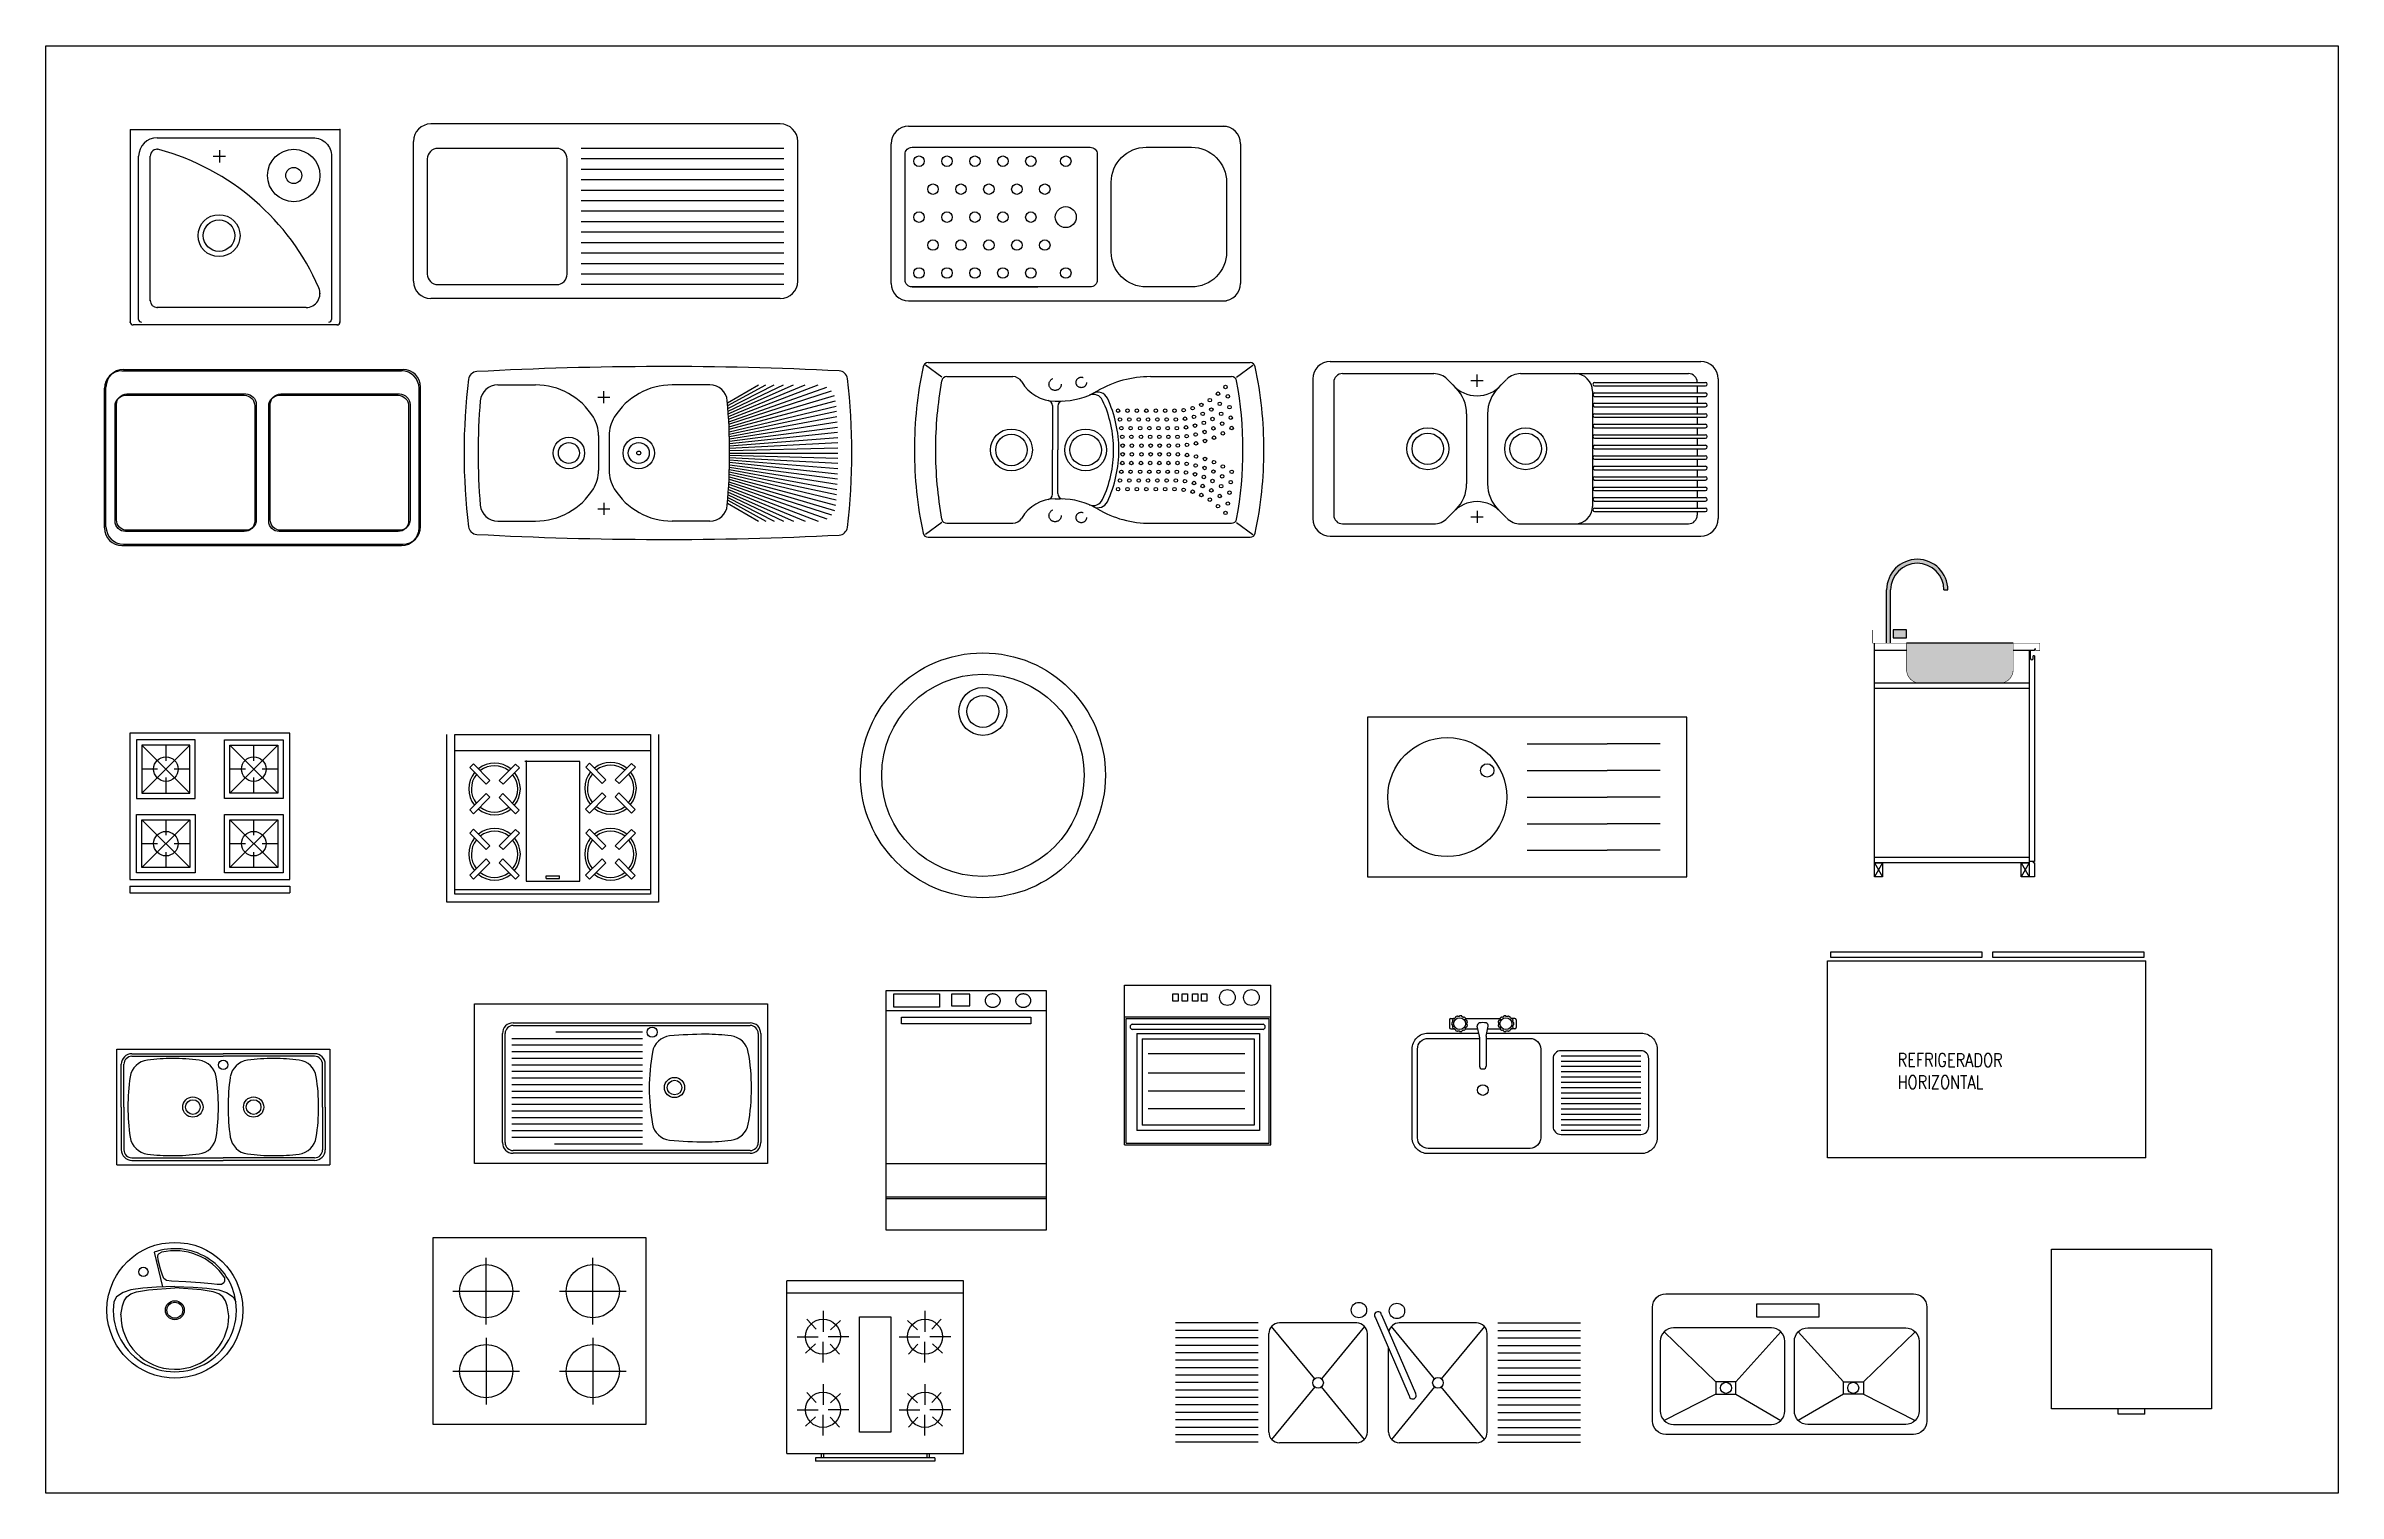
# Model space of a CAD drawing. Header units: millimetres. Extents: x 0.9 to 9.51, y 0.15 to 5.58.
import ezdxf

# ---------------------------------------------------------------- set-up
doc = ezdxf.new("R2010")
doc.units = ezdxf.units.MM
doc.linetypes.add('CACHE2', pattern=[0.1875, 0.125, -0.0625])
doc.styles.add('ROMANS', font='romans', dxfattribs={"width": 0.8, "height": 80})

# ---------------------------------------------------------------- blocks, each defined once
blk = doc.blocks.new('A$C4BDF43E4')
for p, q in [((0, 0.435), (0.8, 0.435)), ((0, 0), (0, 0.435)), ((0.8, 0.435), (0.8, 0)), ((0.017, 0.2175), (0.017, 0.378)), ((0.027, 0.2175), (0.027, 0.378)), ((0.057, 0.418), (0.4, 0.418)), ((0.057, 0.408), (0.4, 0.408)), ((0.743, 0.418), (0.4, 0.418)), ((0.743, 0.408), (0.4, 0.408)), ((0.773, 0.2175), (0.773, 0.378)), ((0.783, 0.2175), (0.783, 0.378)), ((0.017, 0.2175), (0.017, 0.057)), ((0.027, 0.2175), (0.027, 0.057)), ((0.773, 0.2175), (0.773, 0.057)), ((0.783, 0.2175), (0.783, 0.057)), ((0, 0), (0.8, 0)), ((0.057, 0.027), (0.4, 0.027)), ((0.057, 0.017), (0.4, 0.017)), ((0.743, 0.027), (0.4, 0.027)), ((0.743, 0.017), (0.4, 0.017))]:
    blk.add_line(p, q)
for centre, radius in [((0.4, 0.3758), 0.0175), ((0.286, 0.2175), 0.038), ((0.286, 0.2175), 0.0275), ((0.514, 0.2175), 0.038), ((0.514, 0.2175), 0.0275)]:
    blk.add_circle(centre, radius)
for centre, radius, start, end in [((0.057, 0.378), 0.04, 90, 180), ((0.057, 0.378), 0.03, 90, 180), ((0.1248, 0.3196), 0.075, 97.25425, 171.30035), ((0.21, -0.35), 0.75, 90, 97.25425), ((0.21, -0.35), 0.75, 82.39639, 90), ((0.2993, 0.3191), 0.075, 8.65396, 82.39639), ((0.5007, 0.3191), 0.075, 97.60361, 171.34604), ((0.59, -0.35), 0.75, 90, 97.60361), ((0.59, -0.35), 0.75, 82.74575, 90), ((0.6752, 0.3196), 0.075, 8.69965, 82.74575), ((0.743, 0.378), 0.04, 0, 90), ((0.743, 0.378), 0.03, 0, 90), ((0.792, 0.2175), 0.75, 171.30035, 188.69965), ((-0.368, 0.2175), 0.75, 351.34604, 8.65396), ((1.168, 0.2175), 0.75, 171.34604, 188.65396), ((0.008, 0.2175), 0.75, 351.30035, 8.69965), ((0.1248, 0.1154), 0.075, 188.69965, 262.74575), ((0.2993, 0.1159), 0.075, 277.60361, 351.34604), ((0.5007, 0.1159), 0.075, 188.65396, 262.39639), ((0.6752, 0.1154), 0.075, 277.25425, 351.30035), ((0.057, 0.057), 0.04, 180, 270), ((0.057, 0.057), 0.03, 180, 270), ((0.21, 0.785), 0.75, 262.74575, 270), ((0.21, 0.785), 0.75, 270, 277.60361), ((0.59, 0.785), 0.75, 262.39639, 270), ((0.59, 0.785), 0.75, 270, 277.25425), ((0.743, 0.057), 0.03, 270, 0), ((0.743, 0.057), 0.04, 270, 0)]:
    blk.add_arc(centre, radius, start, end)
blk = doc.blocks.new('A$C4F380CA6')
for p, q in [((0, 0.6), (1.1, 0.6)), ((0, 0), (0, 0.6)), ((0.145, 0.528), (1.035, 0.528)), ((0.145, 0.518), (1.035, 0.518)), ((1.1, 0.6), (1.1, 0)), ((0.105, 0.078), (0.105, 0.488)), ((0.115, 0.078), (0.115, 0.488)), ((0.631, 0.4685), (0.14, 0.4685)), ((0.631, 0.4438), (0.14, 0.4438)), ((0.631, 0.4933), (0.3056, 0.4933)), ((1.065, 0.488), (1.065, 0.078)), ((1.075, 0.488), (1.075, 0.078)), ((0.631, 0.4191), (0.14, 0.4191)), ((0.631, 0.3943), (0.14, 0.3943)), ((0.631, 0.3696), (0.14, 0.3696)), ((0.631, 0.3448), (0.14, 0.3448)), ((0.631, 0.3201), (0.14, 0.3201)), ((0.631, 0.2954), (0.14, 0.2954)), ((0.631, 0.2706), (0.14, 0.2706)), ((0.631, 0.2459), (0.14, 0.2459)), ((0.631, 0.2212), (0.14, 0.2212)), ((0.631, 0.1964), (0.14, 0.1964)), ((0.631, 0.1717), (0.14, 0.1717)), ((0.631, 0.1469), (0.14, 0.1469)), ((0.631, 0.1222), (0.14, 0.1222)), ((0.631, 0.0975), (0.14, 0.0975)), ((1.035, 0.048), (0.145, 0.048)), ((1.035, 0.038), (0.145, 0.038)), ((0.631, 0.0727), (0.2999, 0.0727)), ((1.1, 0), (0, 0))]:
    blk.add_line(p, q)
for centre, radius in [((0.6671, 0.493), 0.019), ((0.751, 0.285), 0.038), ((0.751, 0.285), 0.0275)]:
    blk.add_circle(centre, radius)
for centre, radius, start, end in [((0.145, 0.488), 0.04, 90, 180), ((0.145, 0.488), 0.03, 90, 180), ((1.035, 0.488), 0.04, 0, 90), ((1.035, 0.488), 0.03, 0, 90), ((0.742, 0.4046), 0.075, 97.23, 169.61876), ((0.869, -1.0769), 1.5619, 89.9987, 95.00834), ((0.869, -0.265), 0.75, 82.77, 90), ((0.954, 0.4046), 0.075, 10.38124, 82.77), ((1.406, 0.283), 0.75, 169.61876, 180), ((0.29, 0.283), 0.75, 0, 10.38124), ((1.406, 0.283), 0.75, 180, 190.38124), ((0.29, 0.283), 0.75, 349.61876, 0), ((0.742, 0.1614), 0.075, 190.38124, 262.77), ((0.869, 1.6429), 1.5619, 264.99166, 270.0013), ((0.869, 0.831), 0.75, 270, 277.23), ((0.954, 0.1614), 0.075, 277.23, 349.61876), ((0.145, 0.078), 0.04, 180, 270), ((0.145, 0.078), 0.03, 180, 270), ((1.035, 0.078), 0.03, 270, 0), ((1.035, 0.078), 0.04, 270, 0)]:
    blk.add_arc(centre, radius, start, end)
blk = doc.blocks.new('A$C658E2B7B')
at = {"linetype": 'Continuous'}
for p, q in [((0, 0.9), (0.6, 0.9)), ((0, 0), (0, 0.9)), ((0.0287, 0.8375), (0.0287, 0.8876)), ((0.0287, 0.8876), (0.2001, 0.8876)), ((0.2001, 0.8876), (0.2001, 0.8375)), ((0.3716, 0.8656), (0.3714, 0.8641)), ((0.3714, 0.8641), (0.3714, 0.8625)), ((0.3714, 0.8625), (0.3714, 0.8609)), ((0.3714, 0.8609), (0.3716, 0.8594)), ((0.3719, 0.8672), (0.3716, 0.8656)), ((0.3723, 0.8687), (0.3719, 0.8672)), ((0.3728, 0.8702), (0.3723, 0.8687)), ((0.3734, 0.8717), (0.3728, 0.8702)), ((0.3741, 0.8731), (0.3734, 0.8717)), ((0.3749, 0.8745), (0.3741, 0.8731)), ((0.3758, 0.8759), (0.3749, 0.8745)), ((0.3768, 0.8772), (0.3758, 0.8759)), ((0.3779, 0.8784), (0.3768, 0.8772)), ((0.3791, 0.8796), (0.3779, 0.8784)), ((0.3804, 0.8807), (0.3791, 0.8796)), ((0.3817, 0.8818), (0.3804, 0.8807)), ((0.3832, 0.8827), (0.3817, 0.8818)), ((0.3846, 0.8836), (0.3832, 0.8827)), ((0.3862, 0.8844), (0.3846, 0.8836)), ((0.3878, 0.8851), (0.3862, 0.8844)), ((0.3894, 0.8857), (0.3878, 0.8851)), ((0.3911, 0.8863), (0.3894, 0.8857)), ((0.3928, 0.8867), (0.3911, 0.8863)), ((0.3946, 0.8871), (0.3928, 0.8867)), ((0.3964, 0.8873), (0.3946, 0.8871)), ((0.3982, 0.8875), (0.3964, 0.8873)), ((0.3999, 0.8875), (0.3982, 0.8875)), ((0.4017, 0.8875), (0.3999, 0.8875)), ((0.4035, 0.8873), (0.4017, 0.8875)), ((0.4053, 0.8871), (0.4035, 0.8873)), ((0.4071, 0.8867), (0.4053, 0.8871)), ((0.4088, 0.8863), (0.4071, 0.8867)), ((0.4105, 0.8857), (0.4088, 0.8863)), ((0.4121, 0.8851), (0.4105, 0.8857)), ((0.4137, 0.8844), (0.4121, 0.8851)), ((0.4153, 0.8836), (0.4137, 0.8844)), ((0.4167, 0.8827), (0.4153, 0.8836)), ((0.4182, 0.8818), (0.4167, 0.8827)), ((0.4195, 0.8807), (0.4182, 0.8818)), ((0.4208, 0.8796), (0.4195, 0.8807)), ((0.422, 0.8784), (0.4208, 0.8796)), ((0.4231, 0.8772), (0.422, 0.8784)), ((0.4241, 0.8759), (0.4231, 0.8772)), ((0.425, 0.8745), (0.4241, 0.8759)), ((0.4258, 0.8731), (0.425, 0.8745)), ((0.4265, 0.8717), (0.4258, 0.8731)), ((0.4271, 0.8702), (0.4265, 0.8717)), ((0.4276, 0.8687), (0.4271, 0.8702)), ((0.428, 0.8672), (0.4276, 0.8687)), ((0.4283, 0.8656), (0.428, 0.8672)), ((0.4285, 0.8641), (0.4283, 0.8656)), ((0.4283, 0.8594), (0.4285, 0.8609)), ((0.4285, 0.8625), (0.4285, 0.8641)), ((0.4285, 0.8625), (0.4285, 0.8625)), ((0.4285, 0.8609), (0.4285, 0.8625)), ((0.4858, 0.8641), (0.4857, 0.8625)), ((0.4857, 0.8625), (0.4858, 0.8609)), ((0.486, 0.8656), (0.4858, 0.8641)), ((0.4858, 0.8609), (0.486, 0.8594)), ((0.4862, 0.8672), (0.486, 0.8656)), ((0.4866, 0.8687), (0.4862, 0.8672)), ((0.4871, 0.8702), (0.4866, 0.8687)), ((0.4877, 0.8717), (0.4871, 0.8702)), ((0.4885, 0.8731), (0.4877, 0.8717)), ((0.4893, 0.8745), (0.4885, 0.8731)), ((0.4902, 0.8759), (0.4893, 0.8745)), ((0.4912, 0.8772), (0.4902, 0.8759)), ((0.4923, 0.8784), (0.4912, 0.8772)), ((0.4935, 0.8796), (0.4923, 0.8784)), ((0.4948, 0.8807), (0.4935, 0.8796)), ((0.4961, 0.8818), (0.4948, 0.8807)), ((0.4975, 0.8827), (0.4961, 0.8818)), ((0.499, 0.8836), (0.4975, 0.8827)), ((0.5005, 0.8844), (0.499, 0.8836)), ((0.5021, 0.8851), (0.5005, 0.8844)), ((0.5038, 0.8857), (0.5021, 0.8851)), ((0.5055, 0.8863), (0.5038, 0.8857)), ((0.5072, 0.8867), (0.5055, 0.8863)), ((0.509, 0.8871), (0.5072, 0.8867)), ((0.5107, 0.8873), (0.509, 0.8871)), ((0.5125, 0.8875), (0.5107, 0.8873)), ((0.5143, 0.8875), (0.5125, 0.8875)), ((0.5161, 0.8875), (0.5143, 0.8875)), ((0.5179, 0.8873), (0.5161, 0.8875)), ((0.5197, 0.8871), (0.5179, 0.8873)), ((0.5214, 0.8867), (0.5197, 0.8871)), ((0.5231, 0.8863), (0.5214, 0.8867)), ((0.5248, 0.8857), (0.5231, 0.8863)), ((0.5265, 0.8851), (0.5248, 0.8857)), ((0.5281, 0.8844), (0.5265, 0.8851)), ((0.5296, 0.8836), (0.5281, 0.8844)), ((0.5311, 0.8827), (0.5296, 0.8836)), ((0.5325, 0.8818), (0.5311, 0.8827)), ((0.5339, 0.8807), (0.5325, 0.8818)), ((0.5351, 0.8796), (0.5339, 0.8807)), ((0.5363, 0.8784), (0.5351, 0.8796)), ((0.5374, 0.8772), (0.5363, 0.8784)), ((0.5384, 0.8759), (0.5374, 0.8772)), ((0.5393, 0.8745), (0.5384, 0.8759)), ((0.5402, 0.8731), (0.5393, 0.8745)), ((0.5409, 0.8717), (0.5402, 0.8731)), ((0.5415, 0.8702), (0.5409, 0.8717)), ((0.542, 0.8687), (0.5415, 0.8702)), ((0.5424, 0.8672), (0.542, 0.8687)), ((0.5426, 0.8656), (0.5424, 0.8672)), ((0.5428, 0.8641), (0.5426, 0.8656)), ((0.5426, 0.8594), (0.5428, 0.8609)), ((0.5429, 0.8625), (0.5428, 0.8641)), ((0.5428, 0.8609), (0.5429, 0.8625)), ((0.5429, 0.8625), (0.5429, 0.8625)), ((0.6, 0.9), (0.6, 0)), ((0, 0.825), (0.6, 0.825)), ((0.2001, 0.8375), (0.0287, 0.8375)), ((0.0572, 0.8), (0.5428, 0.8)), ((0.0572, 0.7751), (0.0572, 0.8)), ((0.5428, 0.7751), (0.0572, 0.7751)), ((0.3716, 0.8594), (0.3719, 0.8578)), ((0.3719, 0.8578), (0.3723, 0.8563)), ((0.3723, 0.8563), (0.3728, 0.8548)), ((0.3728, 0.8548), (0.3734, 0.8533)), ((0.3734, 0.8533), (0.3741, 0.8519)), ((0.3741, 0.8519), (0.3749, 0.8505)), ((0.3749, 0.8505), (0.3758, 0.8491)), ((0.3758, 0.8491), (0.3768, 0.8478)), ((0.3768, 0.8478), (0.3779, 0.8466)), ((0.3779, 0.8466), (0.3791, 0.8454)), ((0.3791, 0.8454), (0.3804, 0.8443)), ((0.3804, 0.8443), (0.3817, 0.8432)), ((0.3817, 0.8432), (0.3832, 0.8423)), ((0.3832, 0.8423), (0.3846, 0.8414)), ((0.3846, 0.8414), (0.3862, 0.8406)), ((0.3862, 0.8406), (0.3878, 0.8399)), ((0.3878, 0.8399), (0.3894, 0.8393)), ((0.3894, 0.8393), (0.3911, 0.8387)), ((0.3911, 0.8387), (0.3928, 0.8383)), ((0.3928, 0.8383), (0.3946, 0.8379)), ((0.3946, 0.8379), (0.3964, 0.8377)), ((0.3964, 0.8377), (0.3982, 0.8375)), ((0.3982, 0.8375), (0.3999, 0.8375)), ((0.3999, 0.8375), (0.4017, 0.8375)), ((0.4017, 0.8375), (0.4035, 0.8377)), ((0.4035, 0.8377), (0.4053, 0.8379)), ((0.4053, 0.8379), (0.4071, 0.8383)), ((0.4071, 0.8383), (0.4088, 0.8387)), ((0.4088, 0.8387), (0.4105, 0.8393)), ((0.4105, 0.8393), (0.4121, 0.8399)), ((0.4121, 0.8399), (0.4137, 0.8406)), ((0.4137, 0.8406), (0.4153, 0.8414)), ((0.4153, 0.8414), (0.4167, 0.8423)), ((0.4167, 0.8423), (0.4182, 0.8432)), ((0.4182, 0.8432), (0.4195, 0.8443)), ((0.4195, 0.8443), (0.4208, 0.8454)), ((0.4208, 0.8454), (0.422, 0.8466)), ((0.422, 0.8466), (0.4231, 0.8478)), ((0.4231, 0.8478), (0.4241, 0.8491)), ((0.4241, 0.8491), (0.425, 0.8505)), ((0.425, 0.8505), (0.4258, 0.8519)), ((0.4258, 0.8519), (0.4265, 0.8533)), ((0.4265, 0.8533), (0.4271, 0.8548)), ((0.4271, 0.8548), (0.4276, 0.8563)), ((0.4276, 0.8563), (0.428, 0.8578)), ((0.428, 0.8578), (0.4283, 0.8594)), ((0.486, 0.8594), (0.4862, 0.8578)), ((0.4862, 0.8578), (0.4866, 0.8563)), ((0.4866, 0.8563), (0.4871, 0.8548)), ((0.4871, 0.8548), (0.4877, 0.8533)), ((0.4877, 0.8533), (0.4885, 0.8519)), ((0.4885, 0.8519), (0.4893, 0.8505)), ((0.4893, 0.8505), (0.4902, 0.8491)), ((0.4902, 0.8491), (0.4912, 0.8478)), ((0.4912, 0.8478), (0.4923, 0.8466)), ((0.4923, 0.8466), (0.4935, 0.8454)), ((0.4935, 0.8454), (0.4948, 0.8443)), ((0.4948, 0.8443), (0.4961, 0.8432)), ((0.4961, 0.8432), (0.4975, 0.8423)), ((0.4975, 0.8423), (0.499, 0.8414)), ((0.499, 0.8414), (0.5005, 0.8406)), ((0.5005, 0.8406), (0.5021, 0.8399)), ((0.5021, 0.8399), (0.5038, 0.8393)), ((0.5038, 0.8393), (0.5055, 0.8387)), ((0.5055, 0.8387), (0.5072, 0.8383)), ((0.5072, 0.8383), (0.509, 0.8379)), ((0.509, 0.8379), (0.5107, 0.8377)), ((0.5107, 0.8377), (0.5125, 0.8375)), ((0.5125, 0.8375), (0.5143, 0.8375)), ((0.5143, 0.8375), (0.5161, 0.8375)), ((0.5161, 0.8375), (0.5179, 0.8377)), ((0.5179, 0.8377), (0.5197, 0.8379)), ((0.5197, 0.8379), (0.5214, 0.8383)), ((0.5214, 0.8383), (0.5231, 0.8387)), ((0.5231, 0.8387), (0.5248, 0.8393)), ((0.5248, 0.8393), (0.5265, 0.8399)), ((0.5265, 0.8399), (0.5281, 0.8406)), ((0.5281, 0.8406), (0.5296, 0.8414)), ((0.5296, 0.8414), (0.5311, 0.8423)), ((0.5311, 0.8423), (0.5325, 0.8432)), ((0.5325, 0.8432), (0.5339, 0.8443)), ((0.5339, 0.8443), (0.5351, 0.8454)), ((0.5351, 0.8454), (0.5363, 0.8466)), ((0.5363, 0.8466), (0.5374, 0.8478)), ((0.5374, 0.8478), (0.5384, 0.8491)), ((0.5384, 0.8491), (0.5393, 0.8505)), ((0.5393, 0.8505), (0.5402, 0.8519)), ((0.5402, 0.8519), (0.5409, 0.8533)), ((0.5409, 0.8533), (0.5415, 0.8548)), ((0.5415, 0.8548), (0.542, 0.8563)), ((0.542, 0.8563), (0.5424, 0.8578)), ((0.5424, 0.8578), (0.5426, 0.8594)), ((0.5428, 0.8), (0.5428, 0.7751)), ((0.6, 0.25), (0, 0.25)), ((0, 0.125), (0.6, 0.125)), ((0, 0.1188), (0.6, 0.1188)), ((0.6, 0), (0, 0))]:
    blk.add_line(p, q, dxfattribs=at)
at = {"linetype": 'ByBlock'}
blk.add_lwpolyline([(0.2449, 0.8871), (0.2449, 0.8434), (0.3137, 0.8434), (0.3137, 0.8871)], close=True, dxfattribs=at)
blk = doc.blocks.new('A$C5C4F0ABC')
for p, q in [((0, 0.6), (0.55, 0.6)), ((0, 0), (0, 0.6)), ((0.1814, 0.5389), (0.1814, 0.567)), ((0.1814, 0.567), (0.2014, 0.567)), ((0.2014, 0.5389), (0.1814, 0.5389)), ((0.2014, 0.567), (0.2014, 0.5389)), ((0.2174, 0.5389), (0.2174, 0.567)), ((0.2174, 0.567), (0.2374, 0.567)), ((0.2374, 0.5389), (0.2174, 0.5389)), ((0.2374, 0.567), (0.2374, 0.5389)), ((0.2554, 0.5389), (0.2554, 0.567)), ((0.2554, 0.567), (0.2754, 0.567)), ((0.2754, 0.5389), (0.2554, 0.5389)), ((0.2754, 0.567), (0.2754, 0.5389)), ((0.2894, 0.567), (0.3095, 0.567)), ((0.2894, 0.5389), (0.2894, 0.567)), ((0.3095, 0.5389), (0.2894, 0.5389)), ((0.3095, 0.567), (0.3095, 0.5389)), ((0.55, 0), (0.55, 0.6)), ((0, 0.48), (0.55, 0.48)), ((0.006, 0.474), (0.544, 0.474)), ((0.006, 0.006), (0.006, 0.474)), ((0.5209, 0.4327), (0.0291, 0.4327)), ((0.0292, 0.4528), (0.5208, 0.4528)), ((0.544, 0.006), (0.544, 0.474)), ((0.0469, 0.418), (0.5071, 0.418)), ((0.0469, 0.418), (0.0469, 0.0533)), ((0.0669, 0.398), (0.4871, 0.398)), ((0.0669, 0.398), (0.0669, 0.0733)), ((0.4871, 0.398), (0.4871, 0.0733)), ((0.5071, 0.418), (0.5071, 0.0533)), ((0.0894, 0.3426), (0.4516, 0.3426)), ((0.0894, 0.2705), (0.4516, 0.2705)), ((0.0894, 0.2024), (0.4516, 0.2024)), ((0.0894, 0.1363), (0.4516, 0.1363)), ((0, 0), (0.55, 0)), ((0.006, 0.006), (0.544, 0.006)), ((0.5071, 0.0533), (0.0469, 0.0533)), ((0.4871, 0.0733), (0.0669, 0.0733))]:
    blk.add_line(p, q)
for centre in [(0.3866, 0.5531), (0.4767, 0.5531)]:
    blk.add_circle(centre, 0.0295)
for centre, start, end in [((0.0317, 0.4427), 103.7318, 255.32787), ((0.5183, 0.4427), 284.67213, 76.2682)]:
    blk.add_arc(centre, 0.0103, start, end)
blk = doc.blocks.new('A$C09433EBF')
for p, q in [((0.1772, 0.4727), (0.209, 0.3426)), ((0.1908, 0.458), (0.192, 0.4643)), ((0.1927, 0.4434), (0.1908, 0.458)), ((0.192, 0.4643), (0.1958, 0.4681)), ((0.2009, 0.4097), (0.1927, 0.4434)), ((0.1958, 0.4681), (0.2049, 0.4728)), ((0.2085, 0.3862), (0.2009, 0.4097)), ((0.2143, 0.3742), (0.2085, 0.3862)), ((0.2238, 0.3666), (0.2143, 0.3742)), ((0.2422, 0.364), (0.2238, 0.3666)), ((0.2968, 0.3621), (0.2422, 0.364)), ((0.3508, 0.3577), (0.2968, 0.3621)), ((0.3928, 0.3539), (0.3508, 0.3577)), ((0.4144, 0.3513), (0.3928, 0.3539)), ((0.4302, 0.352), (0.4144, 0.3513)), ((0.4385, 0.3583), (0.4302, 0.352)), ((0.4417, 0.3647), (0.4385, 0.3583)), ((0.442, 0.3773), (0.4417, 0.3647)), ((0.036, 0.3059), (0.026, 0.2868)), ((0.0608, 0.3218), (0.036, 0.3059)), ((0.0528, 0.2379), (0.0587, 0.2716)), ((0.0587, 0.2716), (0.0649, 0.2907)), ((0.0903, 0.3314), (0.0608, 0.3218)), ((0.0649, 0.2907), (0.0748, 0.3053)), ((0.0748, 0.3053), (0.0894, 0.316)), ((0.0894, 0.316), (0.1116, 0.3244)), ((0.1351, 0.3378), (0.0903, 0.3314)), ((0.1116, 0.3244), (0.1561, 0.3313)), ((0.1863, 0.3418), (0.1351, 0.3378)), ((0.1561, 0.3313), (0.255, 0.3389)), ((0.255, 0.3442), (0.1863, 0.3418)), ((0.255, 0.3442), (0.3237, 0.3418)), ((0.3539, 0.3313), (0.255, 0.3389)), ((0.3237, 0.3418), (0.3749, 0.3378)), ((0.3984, 0.3244), (0.3539, 0.3313)), ((0.3749, 0.3378), (0.4197, 0.3314)), ((0.4206, 0.316), (0.3984, 0.3244)), ((0.4197, 0.3314), (0.4492, 0.3218)), ((0.4352, 0.3053), (0.4206, 0.316)), ((0.4451, 0.2907), (0.4352, 0.3053)), ((0.4513, 0.2716), (0.4451, 0.2907)), ((0.4492, 0.3218), (0.474, 0.3059)), ((0.4579, 0.2335), (0.4513, 0.2716)), ((0.474, 0.3059), (0.484, 0.2868))]:
    blk.add_line(p, q)
blk.add_lwpolyline([(0.255, 0), (0.2332, 0.0013), (0.2062, 0.0048), (0.1797, 0.0111), (0.1567, 0.0197), (0.136, 0.0295), (0.1142, 0.0421), (0.0952, 0.0565), (0.0774, 0.072), (0.0613, 0.0892), (0.0475, 0.107), (0.036, 0.1243), (0.0251, 0.1449), (0.0142, 0.1714), (0.0061, 0.1984), (0.0015, 0.2259), (0, 0.255), (0.0015, 0.2841), (0.0061, 0.3116), (0.0142, 0.3386), (0.0251, 0.3651), (0.036, 0.3857), (0.0475, 0.403), (0.0613, 0.4208), (0.0774, 0.438), (0.0952, 0.4535), (0.1142, 0.4679), (0.136, 0.4805), (0.1567, 0.4903), (0.1797, 0.4989), (0.2062, 0.5052), (0.2332, 0.5087), (0.255, 0.51), (0.2768, 0.5087), (0.3038, 0.5052), (0.3303, 0.4989), (0.3533, 0.4903), (0.374, 0.4805), (0.3958, 0.4679), (0.4148, 0.4535), (0.4326, 0.438), (0.4487, 0.4208), (0.4625, 0.403), (0.474, 0.3857), (0.4849, 0.3651), (0.4958, 0.3386), (0.5039, 0.3116), (0.5085, 0.2841), (0.51, 0.255), (0.5085, 0.2259), (0.5039, 0.1984), (0.4958, 0.1714), (0.4849, 0.1449), (0.474, 0.1243), (0.4625, 0.107), (0.4487, 0.0892), (0.4326, 0.072), (0.4148, 0.0565), (0.3958, 0.0421), (0.374, 0.0295), (0.3533, 0.0197), (0.3303, 0.0111), (0.3038, 0.0048), (0.2768, 0.0013)], close=True)
for centre, radius in [((0.1368, 0.3989), 0.0175), ((0.255, 0.255), 0.0355), ((0.255, 0.255), 0.03)]:
    blk.add_circle(centre, radius)
for centre, radius, start, end in [((0.255, 0.255), 0.2312, 7.89344, 109.6727), ((0.255, 0.255), 0.2235, 33.19225, 102.96045), ((0.255, 0.255), 0.2312, 172.10523, 7.89477), ((0.2554, 0.2358), 0.2026, 179.42609, 359.34812)]:
    blk.add_arc(centre, radius, start, end)
blk = doc.blocks.new('ESTUF-00')
for p, q in [((-0.375, 0.375), (-0.375, -0.325)), ((0.425, 0.375), (-0.375, 0.375)), ((0.425, -0.325), (0.425, 0.375)), ((-0.175, 0.05), (-0.175, 0.3)), ((0.225, 0.05), (0.225, 0.3)), ((-0.3, 0.175), (-0.05, 0.175)), ((0.1, 0.175), (0.35, 0.175)), ((-0.175, 0), (-0.175, -0.25)), ((0.225, 0), (0.225, -0.25)), ((-0.3, -0.125), (-0.05, -0.125)), ((0.1, -0.125), (0.35, -0.125)), ((-0.375, -0.325), (0.425, -0.325))]:
    blk.add_line(p, q)
for centre in [(-0.175, 0.175), (0.225, 0.175), (-0.175, -0.125), (0.225, -0.125)]:
    blk.add_circle(centre, 0.1)
blk = doc.blocks.new('C2')
for p, q in [((0.31229, -0.0049), (-0.35117, -0.0049)), ((-0.35117, -0.65377), (-0.35117, -0.0049)), ((0.31229, -0.65377), (0.31229, -0.0049)), ((0.31229, -0.05171), (-0.35117, -0.05171)), ((-0.21496, -0.11877), (-0.21496, -0.1968)), ((0.1673, -0.11877), (0.1673, -0.1968)), ((-0.07875, -0.5743), (-0.07875, -0.14062)), ((-0.07875, -0.14062), (0.03988, -0.14062)), ((0.03988, -0.14062), (0.03988, -0.5743)), ((-0.24132, -0.18743), (-0.27647, -0.14998)), ((-0.18687, -0.18916), (-0.14942, -0.15401)), ((0.13921, -0.18916), (0.10175, -0.15401)), ((0.19366, -0.18743), (0.22881, -0.14998)), ((-0.31171, -0.21552), (-0.23369, -0.21552)), ((-0.11821, -0.21552), (-0.19624, -0.21552)), ((0.07054, -0.21552), (0.14857, -0.21552)), ((0.26405, -0.21552), (0.18602, -0.21552)), ((-0.21496, -0.31228), (-0.21496, -0.23425)), ((-0.21496, -0.31228), (-0.21496, -0.23425)), ((0.1673, -0.31228), (0.1673, -0.23425)), ((0.1673, -0.31228), (0.1673, -0.23425)), ((-0.24305, -0.24189), (-0.2805, -0.27704)), ((-0.1886, -0.24361), (-0.15345, -0.28107)), ((0.14093, -0.24361), (0.10578, -0.28107)), ((0.19539, -0.24189), (0.23284, -0.27704)), ((-0.21496, -0.39327), (-0.21496, -0.4713)), ((0.1673, -0.39327), (0.1673, -0.4713)), ((-0.24132, -0.46194), (-0.27647, -0.42448)), ((-0.18687, -0.46366), (-0.14942, -0.42851)), ((0.13921, -0.46366), (0.10175, -0.42851)), ((0.19366, -0.46194), (0.22881, -0.42448)), ((-0.31171, -0.49003), (-0.23369, -0.49003)), ((-0.11821, -0.49003), (-0.19624, -0.49003)), ((0.07054, -0.49003), (0.14857, -0.49003)), ((0.26405, -0.49003), (0.18602, -0.49003)), ((-0.24305, -0.51639), (-0.2805, -0.55154)), ((-0.21496, -0.58678), (-0.21496, -0.50875)), ((-0.21496, -0.58678), (-0.21496, -0.50875)), ((0.1673, -0.58678), (0.1673, -0.50875)), ((0.1673, -0.58678), (0.1673, -0.50875)), ((0.19539, -0.51639), (0.23284, -0.55154)), ((-0.1886, -0.51812), (-0.15345, -0.55557)), ((0.14093, -0.51812), (0.10578, -0.55557)), ((0.03988, -0.5743), (-0.07875, -0.5743)), ((-0.35117, -0.65377), (0.31229, -0.65377)), ((-0.22218, -0.65377), (-0.22218, -0.67069)), ((-0.21369, -0.65377), (-0.21369, -0.67069)), ((0.17481, -0.65377), (0.17481, -0.67069)), ((0.18331, -0.65377), (0.18331, -0.67069)), ((0.20454, -0.67069), (-0.24342, -0.67069)), ((-0.24342, -0.67069), (-0.24342, -0.68344)), ((0.20454, -0.67069), (0.20454, -0.68344)), ((0.20454, -0.68344), (-0.24342, -0.68344))]:
    blk.add_line(p, q)
for centre in [(-0.21496, -0.21552), (0.1673, -0.21552), (-0.21496, -0.49003), (0.1673, -0.49003)]:
    blk.add_circle(centre, 0.06591)
blk = doc.blocks.new('72427924')
at = {"xscale": 10, "zscale": 10}
blk.add_blockref('C2', (0.1963, -0.0111), dxfattribs=at)
blk = doc.blocks.new('ESTUFA4')
at = {"xscale": 0.1, "zscale": 0.1}
blk.add_blockref('72427924', (-0.0002, 0.016), dxfattribs=at)
blk = doc.blocks.new('ESTUF-02')
for p, q in [((-0.025, 0.3), (0, 0.3)), ((-0.025, -0.3), (-0.025, 0.3)), ((0, -0.3), (0, 0.3)), ((-0.555, 0.075), (-0.375, 0.255)), ((-0.375, 0.075), (-0.555, 0.255)), ((-0.095, 0.075), (-0.275, 0.255)), ((-0.275, 0.075), (-0.095, 0.255)), ((-0.375, -0.255), (-0.555, -0.075)), ((-0.555, -0.255), (-0.375, -0.075)), ((-0.095, -0.255), (-0.275, -0.075)), ((-0.275, -0.255), (-0.095, -0.075)), ((-0.025, -0.3), (0, -0.3))]:
    blk.add_line(p, q)
for points in [[(-0.6, -0.3), (-0.05, -0.3), (-0.05, 0.3), (-0.6, 0.3)], [(-0.355, 0.055), (-0.575, 0.055), (-0.575, 0.275), (-0.355, 0.275)], [(-0.075, 0.275), (-0.075, 0.055), (-0.295, 0.055), (-0.295, 0.275)], [(-0.375, 0.075), (-0.555, 0.075), (-0.555, 0.255), (-0.375, 0.255)], [(-0.095, 0.255), (-0.095, 0.075), (-0.275, 0.075), (-0.275, 0.255)], [(-0.575, -0.275), (-0.355, -0.275), (-0.355, -0.055), (-0.575, -0.055)], [(-0.555, -0.255), (-0.375, -0.255), (-0.375, -0.075), (-0.555, -0.075)], [(-0.075, -0.275), (-0.295, -0.275), (-0.295, -0.055), (-0.075, -0.055)], [(-0.095, -0.255), (-0.275, -0.255), (-0.275, -0.075), (-0.095, -0.075)]]:
    blk.add_lwpolyline(points, close=True)
at = {"const_width": 0.005}
for points in [[(-0.465, 0.255), (-0.465, 0.1959)], [(-0.185, 0.255), (-0.185, 0.1959)], [(-0.555, 0.165), (-0.4959, 0.165)], [(-0.465, 0.075), (-0.465, 0.1341)], [(-0.375, 0.165), (-0.4341, 0.165)], [(-0.275, 0.165), (-0.2159, 0.165)], [(-0.185, 0.075), (-0.185, 0.1341)], [(-0.095, 0.165), (-0.1541, 0.165)], [(-0.465, -0.075), (-0.465, -0.1341)], [(-0.185, -0.075), (-0.185, -0.1341)], [(-0.555, -0.165), (-0.4959, -0.165)], [(-0.375, -0.165), (-0.4341, -0.165)], [(-0.275, -0.165), (-0.2159, -0.165)], [(-0.095, -0.165), (-0.1541, -0.165)], [(-0.465, -0.255), (-0.465, -0.1959)], [(-0.185, -0.255), (-0.185, -0.1959)]]:
    blk.add_lwpolyline(points, dxfattribs=at)
for centre in [(-0.465, 0.165), (-0.185, 0.165), (-0.465, -0.165), (-0.185, -0.165)]:
    blk.add_circle(centre, 0.0461)
blk = doc.blocks.new('ESTUFA')
for p, q in [((-0.3974, 0.63), (0.3974, 0.63)), ((-0.3974, 0), (-0.3974, 0.63)), ((0.3974, 0.63), (0.3974, 0)), ((0.3674, 0.5827), (-0.3667, 0.5827)), ((-0.296, 0.5438), (-0.3103, 0.5298)), ((-0.3103, 0.5298), (-0.2491, 0.4679)), ((-0.296, 0.5438), (-0.2348, 0.4819)), ((-0.1381, 0.5434), (-0.1997, 0.4818)), ((-0.124, 0.5292), (-0.1855, 0.4677)), ((-0.1381, 0.5434), (-0.124, 0.5292)), ((-0.026, 0.5408), (-0.026, 0.5308)), ((0.024, 0.5408), (-0.026, 0.5408)), ((0.024, 0.5308), (-0.026, 0.5308)), ((0.024, 0.5408), (0.024, 0.5308)), ((0.1394, 0.5438), (0.1252, 0.5298)), ((0.1252, 0.5298), (0.1864, 0.4679)), ((0.1394, 0.5438), (0.2006, 0.4819)), ((0.2973, 0.5434), (0.2358, 0.4818)), ((0.3114, 0.5292), (0.2499, 0.4677)), ((0.2973, 0.5434), (0.3114, 0.5292)), ((-0.2492, 0.4323), (-0.3106, 0.3709)), ((-0.2492, 0.4323), (-0.235, 0.4182)), ((-0.2348, 0.4819), (-0.2491, 0.4679)), ((-0.1856, 0.4321), (-0.1999, 0.4181)), ((-0.1997, 0.4818), (-0.1855, 0.4677)), ((-0.1856, 0.4321), (-0.1246, 0.3704)), ((0.1863, 0.4323), (0.1248, 0.3709)), ((0.1863, 0.4323), (0.2004, 0.4182)), ((0.2006, 0.4819), (0.1864, 0.4679)), ((0.2498, 0.4321), (0.2356, 0.4181)), ((0.2358, 0.4818), (0.2499, 0.4677)), ((0.2498, 0.4321), (0.3109, 0.3704)), ((-0.3106, 0.3709), (-0.2965, 0.3568)), ((-0.235, 0.4182), (-0.2965, 0.3568)), ((-0.1999, 0.4181), (-0.1388, 0.3563)), ((-0.1246, 0.3704), (-0.1388, 0.3563)), ((0.1248, 0.3709), (0.139, 0.3568)), ((0.2004, 0.4182), (0.139, 0.3568)), ((0.2356, 0.4181), (0.2966, 0.3563)), ((0.3109, 0.3704), (0.2966, 0.3563)), ((-0.296, 0.2958), (-0.3103, 0.2818)), ((-0.3103, 0.2818), (-0.2491, 0.2199)), ((-0.296, 0.2958), (-0.2348, 0.2339)), ((-0.1381, 0.2954), (-0.1997, 0.2338)), ((-0.124, 0.2812), (-0.1855, 0.2197)), ((-0.1381, 0.2954), (-0.124, 0.2812)), ((0.1394, 0.2983), (0.1252, 0.2842)), ((0.1252, 0.2842), (0.1864, 0.2223)), ((0.1394, 0.2983), (0.2006, 0.2364)), ((0.2973, 0.2978), (0.2358, 0.2363)), ((0.3114, 0.2837), (0.2499, 0.2221)), ((0.2973, 0.2978), (0.3114, 0.2837)), ((-0.2492, 0.1843), (-0.3106, 0.1229)), ((-0.2492, 0.1843), (-0.235, 0.1702)), ((-0.2348, 0.2339), (-0.2491, 0.2199)), ((-0.1856, 0.1842), (-0.1999, 0.1701)), ((-0.1997, 0.2338), (-0.1855, 0.2197)), ((-0.1856, 0.1842), (-0.1246, 0.1224)), ((0.1863, 0.1868), (0.1248, 0.1254)), ((0.2004, 0.1726), (0.139, 0.1112)), ((0.1863, 0.1868), (0.2004, 0.1726)), ((0.2006, 0.2364), (0.1864, 0.2223)), ((0.2498, 0.1866), (0.2356, 0.1725)), ((0.2356, 0.1725), (0.2966, 0.1108)), ((0.2358, 0.2363), (0.2499, 0.2221)), ((0.2498, 0.1866), (0.3109, 0.1248)), ((-0.3106, 0.1229), (-0.2965, 0.1088)), ((-0.235, 0.1702), (-0.2965, 0.1088)), ((-0.1999, 0.1701), (-0.1388, 0.1083)), ((-0.1246, 0.1224), (-0.1388, 0.1083)), ((0.1248, 0.1254), (0.139, 0.1112)), ((0.3109, 0.1248), (0.2966, 0.1108)), ((0.3674, 0.0605), (-0.3667, 0.0605))]:
    blk.add_line(p, q)
blk.add_lwpolyline([(0.3674, 0.6), (0.3674, 0), (-0.3674, 0), (-0.3674, 0.6)], close=True)
blk.add_lwpolyline([(0.1, 0.0982), (0.1, 0.5508), (-0.102, 0.5508), (-0.102, 0.1023), (0.1041, 0.1023)])
for centre, radius, start, end in [((-0.2173, 0.4503), 0.097, 50.8151, 128.92237), ((-0.2173, 0.4503), 0.087, 50.8151, 128.92237), ((0.2182, 0.4503), 0.097, 50.8151, 128.92237), ((0.2182, 0.4503), 0.087, 51.48658, 128.25942), ((-0.2173, 0.4503), 0.097, 140.76275, 219.1849), ((-0.2173, 0.4503), 0.087, 140.76275, 219.1849), ((-0.2173, 0.4503), 0.087, 320.40591, 38.97475), ((-0.2173, 0.4503), 0.097, 320.40591, 38.97475), ((0.2182, 0.4503), 0.097, 140.76275, 219.1849), ((0.2182, 0.4503), 0.087, 141.46726, 218.51342), ((0.2182, 0.4503), 0.087, 321.06886, 38.27879), ((0.2182, 0.4503), 0.097, 320.40591, 38.97475), ((-0.2173, 0.4503), 0.097, 231.02525, 308.56552), ((-0.2173, 0.4503), 0.087, 231.02525, 308.56552), ((0.2182, 0.4503), 0.097, 231.02525, 308.56552), ((0.2182, 0.4503), 0.087, 231.72121, 307.86101), ((-0.2173, 0.2024), 0.097, 140.76275, 219.1849), ((-0.2173, 0.2024), 0.097, 50.8151, 128.92237), ((-0.2173, 0.2024), 0.087, 51.48658, 128.25942), ((-0.2173, 0.2024), 0.097, 320.40591, 38.97475), ((0.2182, 0.2048), 0.097, 140.76275, 219.1849), ((0.2182, 0.2048), 0.087, 141.46726, 218.51342), ((0.2182, 0.2048), 0.097, 50.8151, 128.92237), ((0.2182, 0.2048), 0.087, 51.48658, 128.25942), ((0.2182, 0.2048), 0.087, 321.06886, 38.27879), ((0.2182, 0.2048), 0.097, 320.40591, 38.97475), ((-0.2173, 0.2024), 0.087, 141.46726, 218.51342), ((-0.2173, 0.2024), 0.087, 321.06886, 38.27879), ((-0.2173, 0.2024), 0.097, 231.02525, 308.56552), ((-0.2173, 0.2024), 0.087, 231.72121, 307.86101), ((0.2182, 0.2048), 0.097, 231.02525, 308.56552), ((0.2182, 0.2048), 0.087, 231.72121, 307.86101)]:
    blk.add_arc(centre, radius, start, end)
blk = doc.blocks.new('A$C794550F0')
for centre, radius in [((230, 230), 230), ((230, 230), 190), ((230, 350), 45), ((230, 350), 30)]:
    blk.add_circle(centre, radius)
blk = doc.blocks.new('A$C7CB454CC')
at = {"color": 7, "linetype": 'Continuous'}
for p, q in [((50, 500), (850, 500)), ((0, 50), (0, 450)), ((900, 50), (900, 450)), ((50, 0), (850, 0))]:
    blk.add_line(p, q, dxfattribs=at)
for points in [[(30, 70), (30, 400, -0.414214), (60, 430), (400, 430, -0.414214), (430, 400), (430, 70, -0.414214), (400, 40), (60, 40, -0.414214)], [(470, 70), (470, 400, -0.414214), (500, 430), (840, 430, -0.414214), (870, 400), (870, 70, -0.414214), (840, 40), (500, 40, -0.414214)]]:
    blk.add_lwpolyline(points, format="xyb", close=True, dxfattribs=at)
for centre, start, end in [((50, 450), 90, 180), ((850, 450), 0, 90), ((50, 50), 180, 270), ((850, 50), 270, 0)]:
    blk.add_arc(centre, 50, start, end, dxfattribs=at)
blk = doc.blocks.new('A$C6A7A6D4D')
for p, q in [((95.9, 442.1), (203.7, 442.1)), ((382, 407.1), (417, 407.1)), ((399.5, 389.6), (399.5, 424.6)), ((703.1, 442.1), (595.3, 442.1)), ((753.4, 390.9), (842.2, 442.1)), ((754.1, 382.7), (863.6, 442.1)), ((754.7, 374.6), (887.2, 442.1)), ((755.3, 366.8), (913.3, 442.1)), ((755.8, 359), (942.5, 442.1)), ((756.3, 351.4), (975.3, 442.1)), ((756.7, 344), (1012.5, 442.1)), ((757.1, 336.6), (1037.4, 435.9)), ((757.5, 329.4), (1051, 424.7)), ((757.8, 322.2), (1059.2, 411.5)), ((758.1, 315.1), (1062.9, 396.8)), ((758.4, 308.1), (1064.2, 381.5)), ((758.6, 301.2), (1065.3, 366.4)), ((758.8, 294.3), (1066.3, 351.3)), ((759, 287.5), (1067.1, 336.3)), ((384.5, 297.1), (384.5, 197.1)), ((414.5, 297.1), (414.5, 197.1)), ((759.2, 280.7), (1067.9, 321.3)), ((759.3, 273.9), (1068.5, 306.4)), ((759.4, 267.2), (1068.9, 291.6)), ((759.4, 260.5), (1069.2, 276.7)), ((758.8, 200), (1066.3, 143)), ((759, 206.8), (1067.1, 158)), ((759.2, 213.6), (1067.9, 173)), ((759.3, 220.4), (1068.5, 187.9)), ((759.4, 233.8), (1069.2, 217.6)), ((759.4, 227.1), (1068.9, 202.7)), ((759.5, 253.8), (1069.4, 261.9)), ((759.5, 247.1), (1069.5, 247.1)), ((759.5, 240.5), (1069.4, 232.4)), ((755.8, 135.3), (942.5, 52.1)), ((756.3, 142.9), (975.3, 52.1)), ((756.7, 150.3), (1012.5, 52.1)), ((757.1, 157.7), (1037.4, 58.4)), ((757.5, 164.9), (1051, 69.6)), ((757.8, 172.1), (1059.2, 82.8)), ((758.1, 179.2), (1062.9, 97.5)), ((758.4, 186.2), (1064.2, 112.8)), ((758.6, 193.1), (1065.3, 127.9)), ((382, 87.1), (417, 87.1)), ((399.5, 104.6), (399.5, 69.6)), ((753.4, 103.4), (842.2, 52.1)), ((754.1, 111.6), (863.6, 52.1)), ((754.7, 119.7), (887.2, 52.1)), ((755.3, 127.5), (913.3, 52.1)), ((95.9, 52.1), (203.7, 52.1)), ((703.1, 52.1), (595.3, 52.1))]:
    blk.add_line(p, q)
for centre, radius in [((299.5, 247.1), 45), ((299.5, 247.1), 30), ((499.5, 247.1), 45), ((499.5, 247.1), 30), ((499.5, 247.1), 5.5)]:
    blk.add_circle(centre, radius)
for centre, radius, start, end in [((37.1, 455.2), 25, 93.08647, 173.03283), ((574.2, -9505.4), 10000, 87.14215, 93.08647), ((1071.6, 457.2), 25, 7.03663, 87.14215), ((-630.5, 247.1), 1740, 352.96337, 7.03663), ((1739.5, 247.1), 1740, 173.03283, 186.96717), ((1739.5, 247.1), 1700, 174.95841, 185.04159), ((95.9, 392.1), 50, 90, 174.95841), ((203.7, 247.1), 195, 31.75686, 90), ((595.3, 247.1), 195, 90, 148.24314), ((703.1, 392.1), 50, 5.04159, 90), ((-940.5, 247.1), 1700, 354.95841, 5.04159), ((284.5, 297.1), 100, 0, 31.75686), ((514.5, 297.1), 100, 148.24314, 180), ((284.5, 197.1), 100, 328.24314, 0), ((514.5, 197.1), 100, 180, 211.75686), ((203.7, 247.1), 195, 270, 328.24314), ((595.3, 247.1), 195, 211.75686, 270), ((95.9, 102.1), 50, 185.04159, 270), ((703.1, 102.1), 50, 270, 354.95841), ((37.1, 39.1), 25, 186.96717, 266.91353), ((574.2, 9999.6), 10000, 266.91353, 272.85785), ((1071.6, 37.1), 25, 272.85785, 352.96337)]:
    blk.add_arc(centre, radius, start, end)
blk = doc.blocks.new('A$C65C51B6A')
for p, q in [((78.2, 458), (31.5, 492.3)), ((39.4, 500), (960.6, 500)), ((92.7, 460), (281.3, 460)), ((675.4, 460), (907.3, 460)), ((921.8, 458), (968.5, 492.3)), ((395, 377), (395, 250)), ((402.5, 390), (417.5, 390)), ((410, 375.1), (410, 250)), ((395, 123), (395, 250)), ((410, 124.9), (410, 250)), ((402.5, 110), (417.5, 110)), ((78.2, 42), (31.5, 7.7)), ((92.7, 40), (281.3, 40)), ((675.4, 40), (907.3, 40)), ((921.8, 42), (968.5, 7.7)), ((39.4, 0), (960.6, 0))]:
    blk.add_line(p, q)
at = {"linetype": 'CACHE2'}
for centre, radius in [((402.5, 438), 17.5), ((477.5, 443.3), 15), ((402.5, 62), 17.5), ((477.5, 56.7), 15)]:
    blk.add_circle(centre, radius, dxfattribs=at)
for centre, radius in [((845.3, 392.5), 5), ((868.6, 411.1), 5), ((890.3, 430.2), 5), ((896.7, 403.5), 5), ((582.8, 362.4), 5), ((588.1, 337.4), 5), ((609.9, 362.4), 5), ((614.8, 337.4), 5), ((636.5, 362.4), 5), ((641.9, 337.4), 5), ((663.6, 362.4), 5), ((668.5, 337.4), 5), ((690.6, 362.4), 5), ((695.1, 337.4), 5), ((717.4, 362.4), 5), ((721.6, 337.4), 5), ((744.1, 362.4), 5), ((748, 337.4), 5), ((770.4, 364.1), 5), ((774.1, 339.4), 5), ((796, 369.6), 5), ((799.8, 344.7), 5), ((821.1, 379), 5), ((825, 353.3), 5), ((828.1, 327.5), 5), ((849.7, 365.6), 5), ((853.1, 338.7), 5), ((873.7, 382), 5), ((877.7, 353.5), 5), ((880.6, 325.3), 5), ((901.5, 372.4), 5), ((905.2, 342.3), 5), ((277.5, 250), 60), ((277.5, 250), 45), ((490, 250), 60), ((490, 250), 45), ((592.1, 312.4), 5), ((594.8, 287.4), 5), ((596.1, 262.4), 5), ((618.5, 312.4), 5), ((620.9, 287.4), 5), ((622.1, 262.4), 5), ((645.9, 312.4), 5), ((648.5, 287.4), 5), ((649.8, 262.4), 5), ((672.2, 312.4), 5), ((674.6, 287.4), 5), ((675.9, 262.4), 5), ((698.5, 312.4), 5), ((700.7, 287.4), 5), ((701.9, 262.4), 5), ((724.7, 312.4), 5), ((726.8, 287.4), 5), ((727.9, 262.4), 5), ((750.9, 312.5), 5), ((752.9, 287.5), 5), ((753.9, 262.6), 5), ((776.9, 314.6), 5), ((778.9, 289.6), 5), ((779.8, 264.5), 5), ((802.7, 319.6), 5), ((804.6, 294.3), 5), ((805.8, 268.9), 5), ((830.3, 301.6), 5), ((831.6, 275.7), 5), ((855.6, 311.9), 5), ((857.2, 285.1), 5), ((882.7, 297.4), 5), ((907.8, 312.8), 5), ((594.8, 212.6), 5), ((596.1, 237.6), 5), ((620.9, 212.6), 5), ((622.1, 237.6), 5), ((648.5, 212.6), 5), ((649.8, 237.6), 5), ((674.6, 212.6), 5), ((675.9, 237.6), 5), ((700.7, 212.6), 5), ((701.9, 237.6), 5), ((726.8, 212.6), 5), ((727.9, 237.6), 5), ((752.9, 212.5), 5), ((753.9, 237.4), 5), ((778.9, 210.4), 5), ((779.8, 235.5), 5), ((804.6, 205.7), 5), ((805.8, 231.1), 5), ((830.3, 198.4), 5), ((831.6, 224.3), 5), ((857.2, 214.9), 5), ((882.7, 202.6), 5), ((582.8, 137.6), 5), ((588.1, 162.6), 5), ((592.1, 187.6), 5), ((609.9, 137.6), 5), ((614.8, 162.6), 5), ((618.5, 187.6), 5), ((636.5, 137.6), 5), ((641.9, 162.6), 5), ((645.9, 187.6), 5), ((663.6, 137.6), 5), ((668.5, 162.6), 5), ((672.2, 187.6), 5), ((690.6, 137.6), 5), ((695.1, 162.6), 5), ((698.5, 187.6), 5), ((717.4, 137.6), 5), ((721.6, 162.6), 5), ((724.7, 187.6), 5), ((744.1, 137.6), 5), ((748, 162.6), 5), ((750.9, 187.5), 5), ((770.4, 135.9), 5), ((774.1, 160.6), 5), ((776.9, 185.4), 5), ((796, 130.4), 5), ((799.8, 155.3), 5), ((802.7, 180.4), 5), ((825, 146.7), 5), ((828.1, 172.5), 5), ((849.7, 134.4), 5), ((853.1, 161.3), 5), ((855.6, 188.1), 5), ((877.7, 146.5), 5), ((880.6, 174.7), 5), ((901.5, 127.6), 5), ((905.2, 157.7), 5), ((907.8, 187.2), 5), ((821.1, 121), 5), ((845.3, 107.5), 5), ((868.6, 88.9), 5), ((873.7, 118), 5), ((890.3, 69.8), 5), ((896.7, 96.5), 5)]:
    blk.add_circle(centre, radius)
for centre, radius, start, end in [((1160, 250), 1160, 168.15644, 180), ((39.4, 485), 15, 90, 168.15644), ((92.7, 445), 15, 90, 169.64634), ((281.3, 430), 30, 30, 90), ((675.4, 160), 300, 90, 120.37379), ((907.3, 445), 15, 10.35366, 90), ((960.6, 485), 15, 11.84356, 90), ((-160, 250), 1160, 0, 11.84356), ((1160, 250), 1100, 169.64634, 180), ((402.5, 500), 110, 210, 270), ((417.5, 600), 210, 270, 300.37379), ((511.4, 379.1), 30, 24.95981, 113.03697), ((525, 385.4), 30, 24.95364, 116.61855), ((234, 250), 351, 0, 24.95364), ((-160, 250), 1100, 349.64634, 10.35366), ((380, 377), 15, 0, 79.63024), ((425, 375.1), 15, 91.91021, 180), ((234, 250), 336, 0, 24.95981), ((1160, 250), 1160, 180, 191.84356), ((1160, 250), 1100, 180, 190.35366), ((234, 250), 336, 335.04019, 0), ((234, 250), 351, 335.04636, 0), ((-160, 250), 1160, 348.15644, 0), ((402.5, 0), 110, 90, 150), ((380, 123), 15, 280.36976, 0), ((425, 124.9), 15, 180, 268.08979), ((417.5, -100), 210, 59.62621, 90), ((511.4, 120.9), 30, 246.96303, 335.04019), ((525, 114.6), 30, 243.38145, 335.04636), ((675.4, 340), 300, 239.62621, 270), ((39.4, 15), 15, 191.84356, 270), ((92.7, 55), 15, 190.35366, 270), ((281.3, 70), 30, 270, 330), ((907.3, 55), 15, 270, 349.64634), ((960.6, 15), 15, 270, 348.15644)]:
    blk.add_arc(centre, radius, start, end)
blk = doc.blocks.new('A$C0B2172C3')
for p, q in [((50, 500), (1110, 500)), ((85, 465), (345.9, 465)), ((470, 427.5), (470, 462.5)), ((594.1, 465), (1075, 465)), ((0, 450), (0, 50)), ((60, 440), (60, 60)), ((384.8, 448.9), (409.2, 424.4)), ((452.5, 445), (487.5, 445)), ((554.5, 448.2), (530.8, 424.4)), ((800, 415), (800, 85)), ((800, 415), (800, 115)), ((806.5, 440), (1123.5, 440)), ((806.5, 430), (1123.5, 430)), ((806.5, 410), (1123.5, 410)), ((806.5, 410), (1123.5, 410)), ((806.5, 400), (1123.5, 400)), ((806.5, 400), (1123.5, 400)), ((1100, 430), (1100, 410)), ((1100, 400), (1100, 380)), ((1160, 450), (1160, 50)), ((440, 350.2), (440, 149.8)), ((500, 350.2), (500, 149.8)), ((500, 350.2), (500, 149.8)), ((800, 360), (800, 140)), ((806.5, 380), (1123.5, 380)), ((806.5, 370), (1123.5, 370)), ((806.5, 350), (1123.5, 350)), ((806.5, 340), (1123.5, 340)), ((1100, 370), (1100, 350)), ((1100, 340), (1100, 320)), ((806.5, 320), (1123.5, 320)), ((806.5, 310), (1123.5, 310)), ((806.5, 290), (1123.5, 290)), ((806.5, 280), (1123.5, 280)), ((1100, 310), (1100, 290)), ((1100, 280), (1100, 260)), ((806.5, 260), (1123.5, 260)), ((806.5, 250), (1123.5, 250)), ((806.5, 230), (1123.5, 230)), ((806.5, 220), (1123.5, 220)), ((806.5, 200), (1123.5, 200)), ((1100, 250), (1100, 230)), ((1100, 220), (1100, 200)), ((806.5, 190), (1123.5, 190)), ((806.5, 170), (1123.5, 170)), ((806.5, 160), (1123.5, 160)), ((806.5, 140), (1123.5, 140)), ((806.5, 140), (1123.5, 140)), ((1100, 190), (1100, 170)), ((1100, 160), (1100, 140)), ((384.8, 51.1), (409.2, 75.6)), ((470, 72.5), (470, 37.5)), ((554.5, 51.8), (530.8, 75.6)), ((806.5, 130), (1123.5, 130)), ((806.5, 130), (1123.5, 130)), ((806.5, 110), (1123.5, 110)), ((806.5, 100), (1123.5, 100)), ((806.5, 80), (1123.5, 80)), ((806.5, 70), (1123.5, 70)), ((1100, 130), (1100, 110)), ((1100, 100), (1100, 80)), ((1100, 70), (1100, 60)), ((85, 35), (335, 35)), ((335, 35), (345.9, 35)), ((452.5, 55), (487.5, 55)), ((594.1, 35), (1075, 35)), ((50, 0), (1110, 0))]:
    blk.add_line(p, q)
for centre, radius in [((329, 250), 60), ((329, 250), 45), ((609, 250), 60), ((609, 250), 45)]:
    blk.add_circle(centre, radius)
for centre, radius, start, end in [((50, 450), 50, 90, 180), ((85, 440), 25, 90, 180), ((345.9, 410), 55, 45, 90), ((594.1, 410), 55, 90, 135), ((750, 415), 50, 0, 90), ((1075, 440), 25, 0, 90), ((1110, 450), 50, 0, 90), ((470, 493.5), 92, 221.26251, 318.73749), ((335, 350.2), 105, 0, 45), ((605, 350.2), 105, 135, 180), ((806.5, 435), 5, 90, 270), ((806.5, 405), 5, 90, 270), ((806.5, 405), 5, 90, 270), ((1123.5, 435), 5, 270, 90), ((1123.5, 405), 5, 270, 90), ((1123.5, 405), 5, 270, 90), ((806.5, 375), 5, 90, 270), ((806.5, 345), 5, 90, 270), ((1123.5, 375), 5, 270, 90), ((1123.5, 345), 5, 270, 90), ((806.5, 315), 5, 90, 270), ((806.5, 285), 5, 90, 270), ((1123.5, 315), 5, 270, 90), ((1123.5, 285), 5, 270, 90), ((806.5, 255), 5, 90, 270), ((806.5, 225), 5, 90, 270), ((806.5, 195), 5, 90, 270), ((1123.5, 255), 5, 270, 90), ((1123.5, 225), 5, 270, 90), ((1123.5, 195), 5, 270, 90), ((335, 149.8), 105, 315, 0), ((605, 149.8), 105, 180, 225), ((806.5, 165), 5, 90, 270), ((806.5, 135), 5, 90, 270), ((806.5, 135), 5, 90, 270), ((1123.5, 165), 5, 270, 90), ((1123.5, 135), 5, 270, 90), ((1123.5, 135), 5, 270, 90), ((470, 6.5), 92, 41.26251, 138.73749), ((750, 85), 50, 270, 0), ((806.5, 105), 5, 90, 270), ((806.5, 75), 5, 90, 270), ((1123.5, 105), 5, 270, 90), ((1123.5, 75), 5, 270, 90), ((50, 50), 50, 180, 270), ((85, 60), 25, 180, 270), ((345.9, 90), 55, 270, 315), ((594.1, 90), 55, 225, 270), ((1075, 60), 25, 270, 0), ((1110, 50), 50, 270, 0)]:
    blk.add_arc(centre, radius, start, end)
blk = doc.blocks.new('TARJA')
for p, q in [((-0.4502, 0.5238), (-0.7602, 0.5238)), ((-0.3702, 0.5258), (-0.0802, 0.5258)), ((0.0798, 0.5258), (0.3698, 0.5258)), ((0.4498, 0.5238), (0.7598, 0.5238)), ((-0.4502, 0.4958), (-0.7602, 0.4958)), ((-0.4502, 0.4678), (-0.7602, 0.4678)), ((-0.4502, 0.4398), (-0.7602, 0.4398)), ((-0.4102, 0.4858), (-0.4102, 0.1158)), ((-0.3996, 0.5129), (-0.2379, 0.3162)), ((-0.2125, 0.3162), (-0.0507, 0.5129)), ((-0.0402, 0.4858), (-0.0402, 0.171)), ((0.0398, 0.4858), (0.0398, 0.1158)), ((0.0504, 0.5129), (0.2121, 0.3162)), ((0.2375, 0.3162), (0.3993, 0.5129)), ((0.4098, 0.4858), (0.4098, 0.1158)), ((0.4498, 0.4958), (0.7598, 0.4958)), ((0.4498, 0.4678), (0.7598, 0.4678)), ((0.4498, 0.4398), (0.7598, 0.4398)), ((-0.4502, 0.4118), (-0.7602, 0.4118)), ((-0.4502, 0.3838), (-0.7602, 0.3838)), ((-0.4502, 0.3558), (-0.7602, 0.3558)), ((0.0096, 0.0562), (-0.1173, 0.3493)), ((0.4498, 0.4118), (0.7598, 0.4118)), ((0.4498, 0.3838), (0.7598, 0.3838)), ((0.4498, 0.3558), (0.7598, 0.3558)), ((-0.4502, 0.3278), (-0.7602, 0.3278)), ((-0.4502, 0.2998), (-0.7602, 0.2998)), ((-0.4502, 0.2718), (-0.7602, 0.2718)), ((-0.3996, 0.0887), (-0.2379, 0.2853)), ((-0.2125, 0.2853), (-0.0507, 0.0887)), ((-0.0135, 0.0458), (-0.1404, 0.339)), ((0.0504, 0.0887), (0.2121, 0.2853)), ((0.2375, 0.2853), (0.3993, 0.0887)), ((0.4498, 0.3278), (0.7598, 0.3278)), ((0.4498, 0.2998), (0.7598, 0.2998)), ((0.4498, 0.2718), (0.7598, 0.2718)), ((-0.4502, 0.2438), (-0.7602, 0.2438)), ((-0.4502, 0.2158), (-0.7602, 0.2158)), ((-0.4502, 0.1878), (-0.7602, 0.1878)), ((0.4498, 0.2438), (0.7598, 0.2438)), ((0.4498, 0.2158), (0.7598, 0.2158)), ((0.4498, 0.1878), (0.7598, 0.1878)), ((-0.4502, 0.1598), (-0.7602, 0.1598)), ((-0.4502, 0.1318), (-0.7602, 0.1318)), ((-0.4502, 0.1038), (-0.7602, 0.1038)), ((0.4498, 0.1598), (0.7598, 0.1598)), ((0.4498, 0.1318), (0.7598, 0.1318)), ((0.4498, 0.1038), (0.7598, 0.1038)), ((-0.4502, 0.0758), (-0.7602, 0.0758)), ((-0.3702, 0.0758), (-0.0802, 0.0758)), ((0.0798, 0.0758), (0.3698, 0.0758)), ((0.4498, 0.0758), (0.7598, 0.0758))]:
    blk.add_line(p, q)
for centre, radius in [((-0.2252, 0.3008), 0.02), ((0.2248, 0.3008), 0.02), ((-0.0714, 0.0305), 0.0289), ((0.0714, 0.0273), 0.0289)]:
    blk.add_circle(centre, radius)
for centre, radius, start, end in [((-0.3702, 0.4858), 0.04, 89.99993, 179.99993), ((-0.0802, 0.4858), 0.04, 359.99993, 89.99993), ((0.0798, 0.4858), 0.04, 89.99993, 179.99993), ((0.3698, 0.4858), 0.04, 359.99993, 89.99993), ((-0.1303, 0.3479), 0.0134, 3.39439, 221.86209), ((-0.3702, 0.1158), 0.04, 179.99993, 269.99993), ((-0.0802, 0.1158), 0.04, 269.99993, 350.0333), ((0.0798, 0.1158), 0.04, 179.99993, 269.99993), ((0.3698, 0.1158), 0.04, 269.99993, 359.99993), ((-0.0002, 0.047), 0.0134, 184.91817, 43.38587)]:
    blk.add_arc(centre, radius, start, end)
blk = doc.blocks.new('A$C68E158E9')
for p, q in [((0, 560), (0, 8)), ((0, 560), (600, 560)), ((600, 560), (600, 8)), ((24, 16), (24, 483)), ((57, 70), (57, 483)), ((237.5, 483), (272.5, 483)), ((255, 500.5), (255, 465.5)), ((503, 50), (77, 50)), ((592, 0), (8, 0))]:
    blk.add_line(p, q)
blk.add_lwpolyline([(77, 536), (523, 536, -0.414214), (576, 483), (576, 16)], format="xyb")
for centre, radius in [((468, 428), 75), ((468, 428), 23), ((254.1, 255.8), 60), ((254.1, 255.8), 45)]:
    blk.add_circle(centre, radius)
for centre, radius, start, end in [((77, 483), 53, 90, 180), ((77, 483), 20, 74.88477, 180), ((-102.3, -172.9), 700, 23.51214, 74.71585), ((77, 70), 20, 180, 270), ((503, 90), 40, 270, 24.10781), ((8, 8), 8, 180, 270), ((32, 16), 8, 180, 270), ((568, 16), 8, 270, 0), ((592, 8), 8, 270, 0)]:
    blk.add_arc(centre, radius, start, end)
at = {"linetype": 'ByBlock'}
for p in [(600, 560), (77, 503), (57, 70), (543, 90), (0, 8), (77, 50), (600, 8), (592, 0)]:
    blk.add_point(p, dxfattribs=at)
blk = doc.blocks.new('A$C15DA580C')
at = {"color": 7, "linetype": 'Continuous'}
for p, q in [((440, 500), (50, 500)), ((1050, 500), (440, 500)), ((0, 50), (0, 450)), ((1060, 430), (480, 430)), ((1060, 400), (480, 400)), ((1100, 50), (1100, 450)), ((1060, 370), (480, 370)), ((1060, 340), (480, 340)), ((1060, 310), (480, 310)), ((1060, 280), (480, 280)), ((1060, 250), (480, 250)), ((1060, 220), (480, 220)), ((1060, 190), (480, 190)), ((1060, 160), (480, 160)), ((1060, 130), (480, 130)), ((1060, 100), (480, 100)), ((1060, 70), (480, 70)), ((1060, 40), (480, 40)), ((440, 0), (50, 0)), ((1050, 0), (440, 0))]:
    blk.add_line(p, q, dxfattribs=at)
blk.add_lwpolyline([(440, 70), (440, 400, 0.414214), (410, 430), (70, 430, 0.414214), (40, 400), (40, 70, 0.414214), (70, 40), (410, 40, 0.414214)], format="xyb", close=True, dxfattribs=at)
for centre, start, end in [((50, 450), 90, 180), ((1050, 450), 0, 90), ((50, 50), 180, 270), ((1050, 50), 270, 0)]:
    blk.add_arc(centre, 50, start, end, dxfattribs=at)
blk = doc.blocks.new('A$C6402630E')
at = {"color": 7, "linetype": 'Continuous'}
for p, q in [((50, 500), (760, 500)), ((760, 500), (960, 500)), ((0, 50), (0, 450)), ((1000, 450), (1000, 50)), ((60, 40), (420, 40)), ((50, 0), (760, 0)), ((760, 0), (960, 0))]:
    blk.add_line(p, q, dxfattribs=at)
for points in [[(570, 40), (60, 40, -0.414214), (40, 60), (40, 420, -0.414214), (60, 440), (570, 440)], [(450, 440), (570, 440, -0.414214), (590, 420), (590, 60, -0.414214), (570, 40), (450, 40)]]:
    blk.add_lwpolyline(points, format="xyb", dxfattribs=at)
blk.add_lwpolyline([(630, 140), (630, 340, -0.414214), (730, 440), (860, 440, -0.414214), (960, 340), (960, 140, -0.414214), (860, 40), (730, 40, -0.414214)], format="xyb", close=True, dxfattribs=at)
for centre, radius in [((80, 400), 15), ((160, 400), 15), ((240, 400), 15), ((320, 400), 15), ((400, 400), 15), ((500, 400), 15), ((120, 320), 15), ((200, 320), 15), ((280, 320), 15), ((360, 320), 15), ((440, 320), 15), ((500, 240), 30), ((80, 240), 15), ((160, 240), 15), ((240, 240), 15), ((320, 240), 15), ((400, 240), 15), ((120, 160), 15), ((200, 160), 15), ((280, 160), 15), ((360, 160), 15), ((440, 160), 15), ((80, 80), 15), ((160, 80), 15), ((240, 80), 15), ((320, 80), 15), ((400, 80), 15), ((500, 80), 15)]:
    blk.add_circle(centre, radius, dxfattribs=at)
for centre, start, end in [((50, 450), 90, 180), ((950, 450), 0, 90), ((50, 50), 180, 270), ((950, 50), 270, 0)]:
    blk.add_arc(centre, 50, start, end, dxfattribs=at)
blk = doc.blocks.new('A$C60CB1003')
at = {"color": 7, "linetype": 'Continuous'}
for p, q in [((0.6, 0.5), (0.9, 0.5)), ((1.1, 0.5), (0.9, 0.5)), ((0.6, 0.4), (0.9, 0.4)), ((1.1, 0.4), (0.9, 0.4)), ((0.6, 0.3), (0.9, 0.3)), ((1.1, 0.3), (0.9, 0.3)), ((0.6, 0.2), (0.9, 0.2)), ((1.1, 0.2), (0.9, 0.2)), ((0.6, 0.1), (0.9, 0.1)), ((1.1, 0.1), (0.9, 0.1))]:
    blk.add_line(p, q, dxfattribs=at)
blk.add_lwpolyline([(1.2, 0), (1.2, 0.6), (0, 0.6), (0, 0)], close=True, dxfattribs=at)
for centre, radius in [((0.3, 0.3), 0.2236), ((0.45, 0.4), 0.025)]:
    blk.add_circle(centre, radius, dxfattribs=at)
blk = doc.blocks.new('TARJA2')
for p, q in [((-0.1232, -0.0169), (-0.1232, -0.0469)), ((-0.1182, -0.0119), (-0.1039, -0.0119)), ((-0.1182, -0.0519), (-0.1039, -0.0519)), ((-0.1122, -0.0279), (-0.1134, -0.0278)), ((-0.1122, -0.0358), (-0.1134, -0.0359)), ((-0.11, -0.0204), (-0.1111, -0.0199)), ((-0.11, -0.0433), (-0.1111, -0.0438)), ((-0.1058, -0.0138), (-0.1067, -0.013)), ((-0.1058, -0.0499), (-0.1067, -0.0507)), ((-0.0999, -0.0087), (-0.1005, -0.0077)), ((-0.0999, -0.055), (-0.1005, -0.056)), ((-0.0928, -0.0055), (-0.0931, -0.0043)), ((-0.0928, -0.0582), (-0.0931, -0.0594)), ((-0.085, -0.0044), (-0.085, -0.0031)), ((-0.085, -0.0594), (-0.085, -0.0606)), ((-0.0773, -0.0055), (-0.0769, -0.0043)), ((-0.0773, -0.0582), (-0.0769, -0.0594)), ((-0.0701, -0.0087), (-0.0695, -0.0077)), ((-0.0701, -0.055), (-0.0695, -0.056)), ((-0.0642, -0.0138), (-0.0633, -0.013)), ((-0.0642, -0.0499), (-0.0633, -0.0507)), ((-0.0629, -0.0119), (0.0668, -0.0119)), ((-0.0629, -0.0519), (-0.0165, -0.0519)), ((-0.06, -0.0204), (-0.0589, -0.0199)), ((-0.06, -0.0433), (-0.0589, -0.0438)), ((-0.0578, -0.0279), (-0.0566, -0.0278)), ((-0.0578, -0.0358), (-0.0566, -0.0359)), ((-0.0109, -0.0792), (-0.0187, -0.0409)), ((-0.0105, -0.0832), (-0.0105, -0.1919)), ((0.0145, -0.0832), (0.0145, -0.1919)), ((0.0149, -0.0792), (0.0226, -0.0409)), ((0.0204, -0.0519), (0.0668, -0.0519)), ((0.0617, -0.0279), (0.0605, -0.0278)), ((0.0617, -0.0358), (0.0605, -0.0359)), ((0.0639, -0.0204), (0.0628, -0.0199)), ((0.0639, -0.0433), (0.0628, -0.0438)), ((0.0682, -0.0138), (0.0672, -0.013)), ((0.0682, -0.0499), (0.0672, -0.0507)), ((0.0741, -0.0087), (0.0734, -0.0077)), ((0.0741, -0.055), (0.0734, -0.056)), ((0.0812, -0.0055), (0.0809, -0.0043)), ((0.0812, -0.0582), (0.0809, -0.0594)), ((0.0889, -0.0044), (0.0889, -0.0031)), ((0.0889, -0.0594), (0.0889, -0.0606)), ((0.0967, -0.0055), (0.097, -0.0043)), ((0.0967, -0.0582), (0.097, -0.0594)), ((0.1038, -0.0087), (0.1045, -0.0077)), ((0.1038, -0.055), (0.1045, -0.056)), ((0.1221, -0.0119), (0.1078, -0.0119)), ((0.1221, -0.0519), (0.1078, -0.0519)), ((0.1097, -0.0138), (0.1107, -0.013)), ((0.1097, -0.0499), (0.1107, -0.0507)), ((0.114, -0.0204), (0.1151, -0.0199)), ((0.114, -0.0433), (0.1151, -0.0438)), ((0.1162, -0.0279), (0.1174, -0.0278)), ((0.1162, -0.0358), (0.1174, -0.0359)), ((0.1271, -0.0169), (0.1271, -0.0469)), ((0.2656, -0.1634), (0.2656, -0.4178)), ((0.5952, -0.1334), (0.2956, -0.1334)), ((0.5952, -0.1534), (0.2956, -0.1534)), ((0.6252, -0.4178), (0.6252, -0.1634)), ((-0.0005, -0.2019), (0.0045, -0.2019)), ((0.5952, -0.1734), (0.2956, -0.1734)), ((0.5952, -0.1934), (0.2956, -0.1934)), ((0.5952, -0.2134), (0.2956, -0.2134)), ((0.5952, -0.2334), (0.2956, -0.2334)), ((0.5952, -0.2534), (0.2956, -0.2534)), ((0.5952, -0.2734), (0.2956, -0.2734)), ((0.5952, -0.2934), (0.2956, -0.2934)), ((0.5952, -0.3134), (0.2956, -0.3134)), ((0.5952, -0.3334), (0.2956, -0.3334)), ((0.5952, -0.3534), (0.2956, -0.3534)), ((0.5952, -0.3734), (0.2956, -0.3734)), ((0.5952, -0.3934), (0.2956, -0.3934)), ((0.5952, -0.4134), (0.2956, -0.4134)), ((0.5952, -0.4334), (0.2956, -0.4334)), ((0.2956, -0.4478), (0.5952, -0.4478))]:
    blk.add_line(p, q)
for points in [[(0.0173, -0.0671), (0.5964, -0.0671, -0.414214), (0.6564, -0.1271), (0.6564, -0.4602, -0.414214), (0.5964, -0.5202), (-0.2033, -0.5202, -0.414214), (-0.2633, -0.4602), (-0.2633, -0.1271, -0.414214)], [(-0.2633, -0.1271, -0.414214), (-0.2033, -0.0671), (-0.0134, -0.0671, -0.414214)], [(0.0145, -0.0871), (0.1793, -0.0871, -0.414214), (0.2193, -0.1271), (0.2193, -0.4602, -0.414214), (0.1793, -0.5002), (-0.2033, -0.5002, -0.414214), (-0.2433, -0.4602), (-0.2433, -0.1271, -0.414214)], [(-0.2433, -0.1271, -0.414214), (-0.2033, -0.0871), (-0.0105, -0.0871, -0.414214)]]:
    blk.add_lwpolyline(points, format="xyb")
for centre, radius in [((-0.085, -0.0319), 0.0225), ((0.0889, -0.0319), 0.0225), ((0.002, -0.2812), 0.02)]:
    blk.add_circle(centre, radius)
for centre, radius, start, end in [((-0.1182, -0.0169), 0.005, 90, 180), ((-0.1182, -0.0469), 0.005, 180, 270), ((-0.085, -0.0319), 0.03, 174.31009, 185.68991), ((-0.1136, -0.029), 0.00125, 81.81818, 174.31009), ((-0.1136, -0.0347), 0.00125, 185.68991, 278.18182), ((-0.085, -0.0319), 0.0275, 155.45455, 171.81818), ((-0.085, -0.0319), 0.0275, 188.18182, 204.54545), ((-0.1106, -0.0188), 0.00125, 152.96264, 245.45455), ((-0.1106, -0.0449), 0.00125, 114.54545, 207.03736), ((-0.085, -0.0319), 0.03, 141.58282, 152.96264), ((-0.085, -0.0319), 0.03, 207.03736, 218.41718), ((-0.1075, -0.014), 0.00125, 49.09091, 141.58282), ((-0.1075, -0.0497), 0.00125, 218.41718, 310.90909), ((-0.085, -0.0319), 0.0275, 122.72727, 139.09091), ((-0.085, -0.0319), 0.0275, 220.90909, 237.27273), ((-0.0995, -0.007), 0.00125, 120.23537, 212.72727), ((-0.0995, -0.0567), 0.00125, 147.27273, 239.76463), ((-0.085, -0.0319), 0.03, 108.85554, 120.23537), ((-0.085, -0.0319), 0.03, 239.76463, 251.14446), ((-0.0943, -0.0046), 0.00125, 16.36364, 108.85554), ((-0.0943, -0.0591), 0.00125, 251.14446, 343.63636), ((-0.085, -0.0319), 0.0275, 90, 106.36364), ((-0.085, -0.0319), 0.0275, 253.63636, 270), ((-0.0838, -0.0031), 0.00125, 87.50809, 180), ((-0.0838, -0.0606), 0.00125, 180, 272.49191), ((-0.085, -0.0319), 0.03, 76.12827, 87.50809), ((-0.085, -0.0319), 0.03, 272.49191, 283.87173), ((-0.0781, -0.0039), 0.00125, 343.63636, 76.12827), ((-0.0781, -0.0598), 0.00125, 283.87173, 16.36364), ((-0.085, -0.0319), 0.0275, 57.27273, 73.63636), ((-0.085, -0.0319), 0.0275, 286.36364, 302.72727), ((-0.0684, -0.0084), 0.00125, 54.78082, 147.27273), ((-0.0684, -0.0553), 0.00125, 212.72727, 305.21918), ((-0.085, -0.0319), 0.03, 43.401, 54.78082), ((-0.085, -0.0319), 0.03, 305.21918, 316.599), ((-0.085, -0.0319), 0.0275, 24.54545, 40.90909), ((-0.085, -0.0319), 0.0275, 319.09091, 335.45455), ((-0.0641, -0.0121), 0.00125, 310.90909, 43.401), ((-0.0641, -0.0516), 0.00125, 316.599, 49.09091), ((-0.0584, -0.0211), 0.00125, 22.05355, 114.54545), ((-0.0584, -0.0426), 0.00125, 245.45455, 337.94645), ((-0.085, -0.0319), 0.0275, 351.81818, 8.18182), ((-0.085, -0.0319), 0.03, 10.67372, 22.05355), ((-0.085, -0.0319), 0.03, 337.94645, 349.32628), ((-0.0568, -0.0265), 0.00125, 278.18182, 10.67372), ((-0.0568, -0.0372), 0.00125, 349.32628, 81.81818), ((-0.0089, -0.039), 0.01, 101.1605, 191.45267), ((-0.0305, -0.0832), 0.02, 0, 11.45267), ((0.002, -0.094), 0.0661, 78.8395, 101.1605), ((-0.0205, -0.0822), 0.01, 0, 11.45267), ((0.0345, -0.0832), 0.02, 168.54733, 180), ((0.0128, -0.039), 0.01, 348.54733, 78.8395), ((0.0607, -0.0265), 0.00125, 169.32628, 261.81818), ((0.0607, -0.0372), 0.00125, 98.18182, 190.67372), ((0.0889, -0.0319), 0.03, 157.94645, 169.32628), ((0.0889, -0.0319), 0.03, 190.67372, 202.05355), ((0.0623, -0.0211), 0.00125, 65.45455, 157.94645), ((0.0623, -0.0426), 0.00125, 202.05355, 294.54545), ((0.0889, -0.0319), 0.0275, 171.81818, 188.18182), ((0.0889, -0.0319), 0.0275, 139.09091, 155.45455), ((0.0889, -0.0319), 0.0275, 204.54545, 220.90909), ((0.0681, -0.0121), 0.00125, 136.599, 229.09091), ((0.0681, -0.0516), 0.00125, 130.90909, 223.401), ((0.0889, -0.0319), 0.03, 125.21918, 136.599), ((0.0889, -0.0319), 0.03, 223.401, 234.78082), ((0.0724, -0.0084), 0.00125, 32.72727, 125.21918), ((0.0724, -0.0553), 0.00125, 234.78082, 327.27273), ((0.0889, -0.0319), 0.0275, 106.36364, 122.72727), ((0.0889, -0.0319), 0.0275, 237.27273, 253.63636), ((0.0821, -0.0039), 0.00125, 103.87173, 196.36364), ((0.0821, -0.0598), 0.00125, 163.63636, 256.12827), ((0.0889, -0.0319), 0.03, 92.49191, 103.87173), ((0.0889, -0.0319), 0.03, 256.12827, 267.50809), ((0.0877, -0.0031), 0.00125, 0, 92.49191), ((0.0877, -0.0606), 0.00125, 267.50809, 360), ((0.0889, -0.0319), 0.0275, 73.63636, 90), ((0.0889, -0.0319), 0.0275, 270, 286.36364), ((0.0982, -0.0046), 0.00125, 71.14446, 163.63636), ((0.0982, -0.0591), 0.00125, 196.36364, 288.85554), ((0.0889, -0.0319), 0.03, 59.76463, 71.14446), ((0.0889, -0.0319), 0.03, 288.85554, 300.23537), ((0.0889, -0.0319), 0.0275, 40.90909, 57.27273), ((0.0889, -0.0319), 0.0275, 302.72727, 319.09091), ((0.1034, -0.007), 0.00125, 327.27273, 59.76463), ((0.1034, -0.0567), 0.00125, 300.23537, 32.72727), ((0.1115, -0.014), 0.00125, 38.41718, 130.90909), ((0.1115, -0.0497), 0.00125, 229.09091, 321.58282), ((0.0889, -0.0319), 0.03, 27.03736, 38.41718), ((0.0889, -0.0319), 0.03, 321.58282, 332.96264), ((0.0889, -0.0319), 0.0275, 8.18182, 24.54545), ((0.0889, -0.0319), 0.0275, 335.45455, 351.81818), ((0.1146, -0.0188), 0.00125, 294.54545, 27.03736), ((0.1146, -0.0449), 0.00125, 332.96264, 65.45455), ((0.1176, -0.029), 0.00125, 5.68991, 98.18182), ((0.1176, -0.0347), 0.00125, 261.81818, 354.31009), ((0.0889, -0.0319), 0.03, 354.31009, 5.68991), ((0.1221, -0.0169), 0.005, 0, 90), ((0.1221, -0.0469), 0.005, 270, 360), ((0.2956, -0.1634), 0.03, 90, 180), ((0.5952, -0.1634), 0.03, 0, 90), ((-0.0005, -0.1919), 0.01, 180, 270), ((0.0045, -0.1919), 0.01, 270, 360), ((0.2956, -0.4178), 0.03, 180, 270), ((0.5952, -0.4178), 0.03, 270, 360)]:
    blk.add_arc(centre, radius, start, end)
blk = doc.blocks.new('A$C25072B35')
for p, q in [((0.0434, 0.386), (0.2378, 0.1979)), ((0.3128, 0.1979), (0.4821, 0.386)), ((0.7168, 0.1979), (0.5475, 0.386)), ((0.9862, 0.386), (0.7918, 0.1979)), ((0.2378, 0.152), (0.0434, 0.0528)), ((0.3128, 0.152), (0.4821, 0.0528)), ((0.7168, 0.152), (0.5475, 0.0528)), ((0.7918, 0.152), (0.9862, 0.0528))]:
    blk.add_line(p, q)
for points in [[(0, 0.05), (0, 0.4787, -0.414214), (0.05, 0.5287), (0.9796, 0.5287, -0.414214), (1.0296, 0.4787), (1.0296, 0.05, -0.414214), (0.9796, 0), (0.05, 0, -0.414214)], [(0.4967, 0.0881), (0.4967, 0.3507, 0.414214), (0.4467, 0.4007), (0.0788, 0.4007, 0.414214), (0.0288, 0.3507), (0.0288, 0.0881, 0.414214), (0.0788, 0.0381), (0.4467, 0.0381, 0.414214)], [(0.5329, 0.0881), (0.5329, 0.3507, -0.414214), (0.5829, 0.4007), (0.9508, 0.4007, -0.414214), (1.0008, 0.3507), (1.0008, 0.0881, -0.414214), (0.9508, 0.0381), (0.5829, 0.0381, -0.414214)]]:
    blk.add_lwpolyline(points, format="xyb", close=True)
for points in [[(0.3916, 0.4406), (0.3916, 0.4907), (0.6249, 0.4907), (0.6249, 0.4406)], [(0.3128, 0.152), (0.3128, 0.1979), (0.2378, 0.1979), (0.2378, 0.152)], [(0.7168, 0.152), (0.7168, 0.1979), (0.7918, 0.1979), (0.7918, 0.152)]]:
    blk.add_lwpolyline(points, close=True)
for centre in [(0.2759, 0.1752), (0.7537, 0.1752)]:
    blk.add_circle(centre, 0.0208)
blk = doc.blocks.new('A$C42AA09CE')
for p, q in [((0, 0.74), (1.1944, 0.74)), ((0, 0), (0, 0.74)), ((1.1944, 0), (1.1944, 0.74)), ((1.1944, 0), (0, 0))]:
    blk.add_line(p, q)
for points in [[(0.579, 0.7731), (0.579, 0.7525), (0.0126, 0.7525), (0.0126, 0.7731)], [(1.1866, 0.7731), (1.1866, 0.7525), (0.6202, 0.7525), (0.6202, 0.7731)]]:
    blk.add_lwpolyline(points, close=True)
at = {"insert": (0.2628, 0.3926), "char_height": 0.05, "attachment_point": 1, "rotation": 359.83334, "style": 'ROMANS'}
blk.add_mtext('REFRIGERADOR\\PHORIZONTAL', dxfattribs=at)
blk = doc.blocks.new('A$C592432A0')
for p, q in [((0, 0.02), (0, 0.62)), ((0, 0.62), (0.6, 0.62)), ((0.6, 0.62), (0.6, 0.02)), ((0.6, 0.02), (0, 0.02)), ((0.25, 0), (0.25, 0.02)), ((0.35, 0), (0.25, 0)), ((0.35, 0), (0.35, 0.02))]:
    blk.add_line(p, q)

msp = doc.modelspace()

# ---------------------------------------------------------------- hatches: boundary and pattern name
h = msp.add_hatch(color=252)
h.paths.add_polyline_path([(7.8909, 3.3404), (8.2909, 3.3404), (8.2909, 3.2404, -0.414214), (8.2409, 3.1904), (7.9409, 3.1904, -0.414214), (7.8909, 3.2404)])
h.paths.add_polyline_path([(7.8409, 3.3904), (7.8909, 3.3904), (7.8909, 3.3604), (7.8409, 3.3604)], flags=17)
h.paths.add_polyline_path([(7.8159, 3.5404, -1), (8.0459, 3.5404), (8.0309, 3.5404, 1), (7.8309, 3.5404), (7.8309, 3.3404), (7.8159, 3.3404)])

# ---------------------------------------------------------------- linework, layer by layer
for p, q in [((7.8159, 3.3404), (7.8159, 3.5404)), ((7.8309, 3.3404), (7.8309, 3.5404)), ((8.0309, 3.5404), (8.0459, 3.5404)), ((7.7709, 2.5154), (7.7709, 3.3404)), ((7.8909, 3.3124), (7.7709, 3.3124)), ((8.2909, 3.3404), (7.8909, 3.3404)), ((8.3709, 3.3124), (8.2909, 3.3124)), ((8.3509, 3.3124), (8.3509, 2.4624)), ((8.3559, 3.2824), (8.3559, 3.3124)), ((8.3709, 3.2924), (8.3659, 3.2924)), ((8.3659, 3.2824), (8.3659, 3.2924)), ((8.3709, 3.3174), (8.3709, 3.3124)), ((8.3759, 3.3174), (8.3709, 3.3174)), ((8.3709, 3.2924), (8.3709, 2.5204)), ((8.3509, 3.1904), (7.7709, 3.1904)), ((8.3509, 3.1704), (7.7709, 3.1704)), ((8.3509, 2.5354), (7.7709, 2.5354)), ((8.3509, 2.5154), (7.7709, 2.5154)), ((8.3709, 2.5204), (8.3509, 2.5204)), ((8.3659, 2.5204), (8.3659, 2.5154)), ((8.3709, 2.5154), (8.3659, 2.5154)), ((8.3709, 2.5154), (8.3709, 2.4624)), ((8.3709, 2.4624), (8.3509, 2.4624))]:
    msp.add_line(p, q)
at = {"color": 8}
for p, q in [((7.8009, 2.5154), (7.7709, 2.4624)), ((7.7709, 2.5154), (7.8009, 2.4624)), ((8.3509, 2.5154), (8.3209, 2.4624)), ((8.3209, 2.5154), (8.3509, 2.4624))]:
    msp.add_line(p, q, dxfattribs=at)
for points in [[(0.9045, 5.5843), (9.5112, 5.5843), (9.5112, 0.1476), (0.9045, 0.1476)], [(7.8909, 3.3904), (7.8409, 3.3904), (7.8409, 3.3604), (7.8909, 3.3604)], [(7.7709, 2.5154), (7.8009, 2.5154), (7.8009, 2.4624), (7.7709, 2.4624)], [(8.3209, 2.5154), (8.3509, 2.5154), (8.3509, 2.4624), (8.3209, 2.4624)]]:
    msp.add_lwpolyline(points, close=True)
at = {"const_width": 0.002}
for points in [[(7.8909, 3.2404), (7.8909, 3.3404), (7.7634, 3.3404), (7.7634, 3.3904)], [(8.2909, 3.2404), (8.2909, 3.3404), (8.3909, 3.3404), (8.3909, 3.3124), (8.3759, 3.3124), (8.3759, 3.3174)], [(8.2409, 3.1904), (7.9409, 3.1904)]]:
    msp.add_lwpolyline(points, dxfattribs=at)
for points in [[(7.9409, 3.1904, -0.414214), (7.8909, 3.2404)], [(8.2909, 3.2404, -0.414214), (8.2409, 3.1904)]]:
    msp.add_lwpolyline(points, format="xyb", dxfattribs=at)
for centre, radius, start, end in [((7.9309, 3.5404), 0.115, 0, 180), ((7.9309, 3.5404), 0.1, 0, 180), ((8.3609, 3.2824), 0.005, 180, 0)]:
    msp.add_arc(centre, radius, start, end)

# ---------------------------------------------------------------- block references
for name, p, xscale, yscale, zscale in [('A$C68E158E9', (1.2214, 4.5357), 0.001312038756537886, 0.001312038756537886, 0.001312038756537886), ('A$C65C51B6A', (4.1657, 3.7382), 0.001312038756537886, 0.001312038756537886, 0.001312038756537886), ('A$C0B2172C3', (5.6615, 3.7428), 0.001312038756537886, 0.001312038756537886, 0.001312038756537886), ('A$C6A7A6D4D', (2.4753, 3.7306), 0.001312038756537886, 0.001312038756537886, 0.001312038756537886), ('A$C794550F0', (3.9628, 2.3841), 0.002, 0.002, 0.002)]:
    msp.add_blockref(name, p, dxfattribs=dict(xscale=xscale, yscale=yscale, zscale=zscale))
at = {"color": 7, "linetype": 'Continuous', "xscale": 0.001312038756537886, "yscale": 0.001312038756537886, "zscale": 0.001312038756537886}
for name, p in [('A$C15DA580C', (2.2843, 4.6347)), ('A$C6402630E', (4.0779, 4.626)), ('A$C7CB454CC', (1.1248, 3.7075)), ('A$C7CB454CC', (1.1303, 3.7123))]:
    msp.add_blockref(name, p, dxfattribs=at)
at = {"color": 7, "linetype": 'Continuous'}
msp.add_blockref('A$C60CB1003', (5.8662, 2.4624), dxfattribs=at)
for name, p, rotation in [('ESTUF-02', (1.5202, 2.4024), 270), ('ESTUFA', (2.8073, 2.9977), 180), ('TARJA', (5.906, 0.8627), 180)]:
    msp.add_blockref(name, p, dxfattribs=dict(rotation=rotation))
for name, p in [('A$C42AA09CE', (7.5944, 1.4076)), ('A$C4F380CA6', (2.514, 1.3863)), ('A$C5C4F0ABC', (4.9541, 1.4564)), ('TARJA2', (6.2977, 1.9431)), ('A$C4BDF43E4', (1.1706, 1.3805)), ('A$C09433EBF', (1.1338, 0.5798)), ('ESTUF-00', (2.733, 0.7312)), ('A$C592432A0', (8.4354, 0.4443)), ('ESTUFA4', (4.0183, 0.9458)), ('A$C25072B35', (6.9367, 0.368))]:
    msp.add_blockref(name, p)
at = {"linetype": 'Continuous'}
msp.add_blockref('A$C658E2B7B', (4.0598, 1.1353), dxfattribs=at)

doc.saveas('drawing.dxf')
